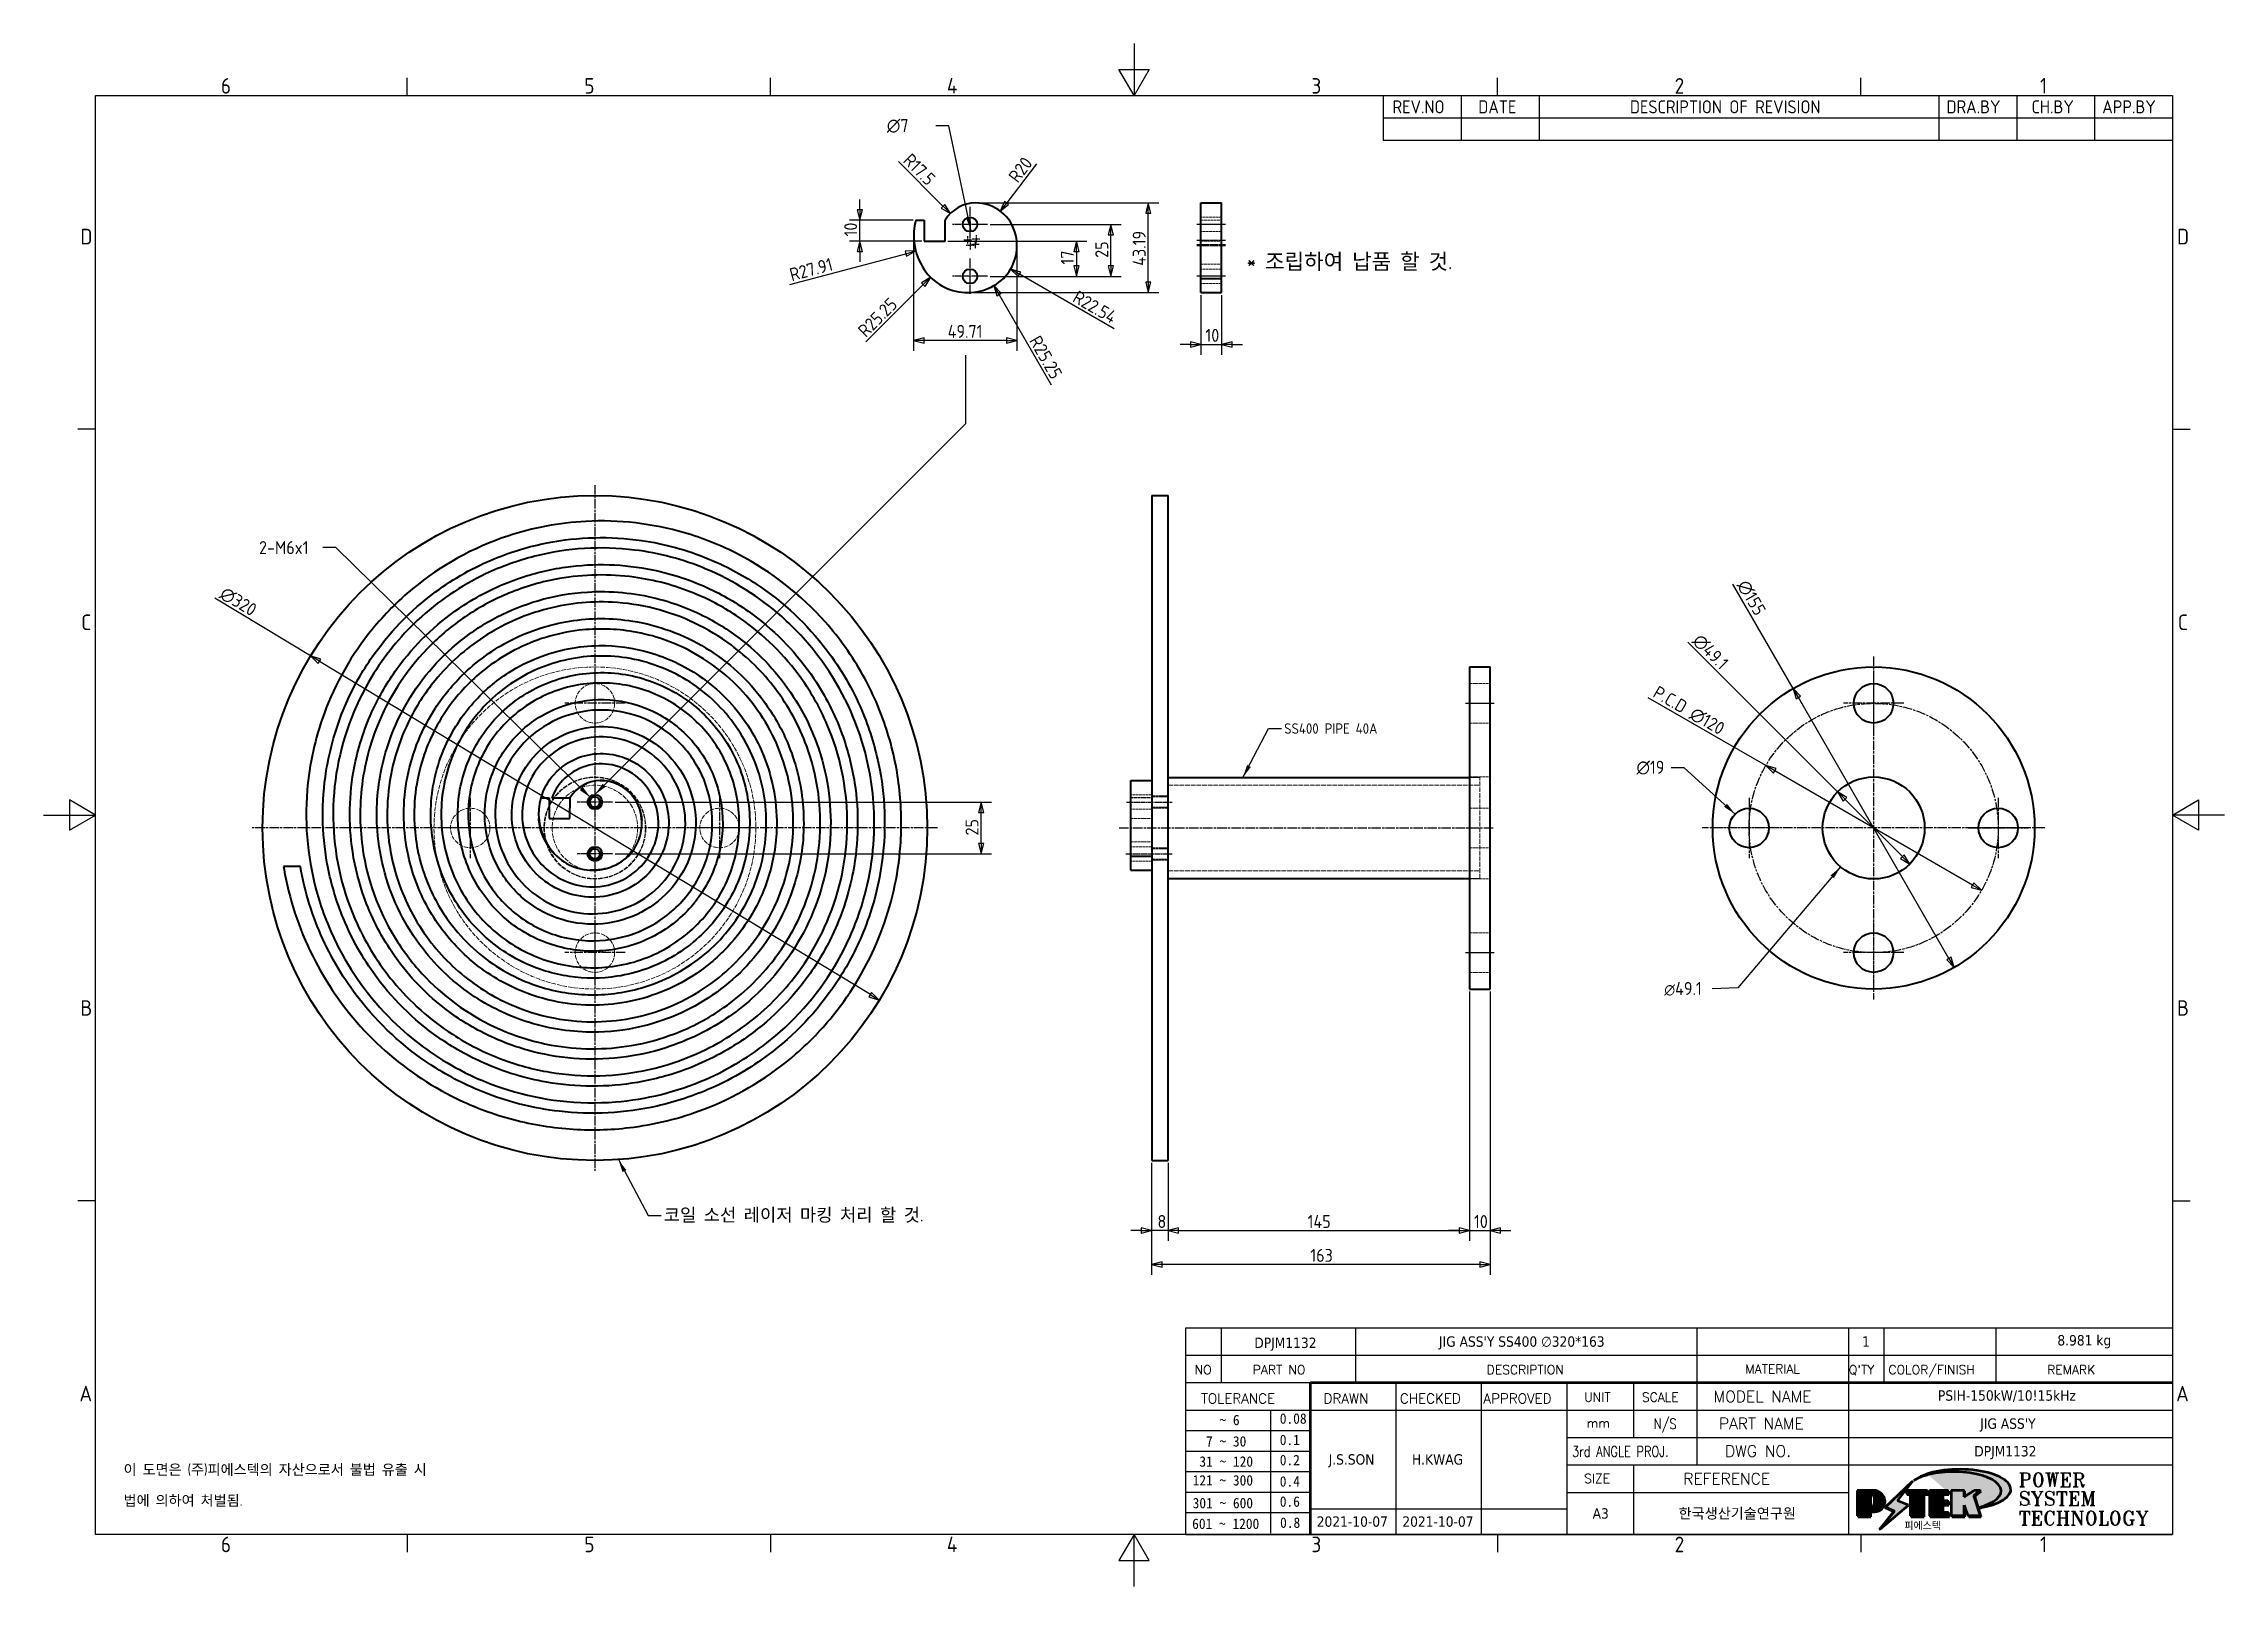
# Model space of a CAD drawing. Header units: millimetres. Extents: x 0 to 2375, y 0 to 3360.
# Drawn here: x 0 to 1050, y 0 to 743 of the extents above; entities that cross this region are included whole.
import ezdxf
from ezdxf.enums import TextEntityAlignment as Align

# ---------------------------------------------------------------- set-up
doc = ezdxf.new("R2010")
doc.units = ezdxf.units.MM
doc.linetypes.add('DPJM1132$0$CHAIN', pattern=[0.3543, 0.2362, -0.0295, 0.0591, -0.0295])
doc.linetypes.add('DPJM1132$0$DASHED', pattern=[0.2067, 0.1654, -0.0413])
for name, color, linetype, lineweight in [('DPJM1132$0$가려진 것(ISO)', 2, 'DPJM1132$0$DASHED', 18), ('DPJM1132$0$가시적인 것(ISO)', 3, 'Continuous', 40), ('DPJM1132$0$가시적인 좁은 것(ISO)', 3, 'Continuous', 35), ('DPJM1132$0$경계(ISO)', 7, 'Continuous', 25), ('DPJM1132$0$기호(ISO)', 5, 'Continuous', 25), ('DPJM1132$0$제목(ISO)', 5, 'Continuous', 50), ('DPJM1132$0$중심 표식(ISO)', 1, 'Continuous', 25), ('DPJM1132$0$중심선(ISO)', 1, 'Continuous', 25), ('DPJM1132$0$치수(ISO)', 2, 'Continuous', 25), ('DPJM1132$0$해치(ISO)', 7, 'Continuous', 18)]:
    doc.layers.add(name, color=color, linetype=linetype, lineweight=lineweight)
doc.styles.add('DPJM1132$0$HAN_291', font='')
doc.styles.add('DPJM1132$0$HAN_370', font='', dxfattribs={"width": 2})
doc.styles.add('DPJM1132$0$ISO ProportionalPSTEK', font='isocp.shx')
doc.styles.add('DPJM1132$0$RC_284', font='ROMANC.shx')
doc.styles.add('DPJM1132$0$RC_287', font='ROMANC.shx')
doc.styles.add('DPJM1132$0$RC_292', font='ROMANC.shx')
doc.styles.add('DPJM1132$0$ROMANT_294', font='romant.shx')
doc.styles.add('DPJM1132$0$문자 텍스트_PSTEK_POSCO', font='isocp.shx')
doc.styles.add('DPJM1132$0$치수 텍스트_PSTEK_POSCO', font='isocp.shx')
doc.styles.add('DPJM1132$0$텍스트 스타일198', font='tahoma.ttf')
doc.styles.add('DPJM1132$0$텍스트 스타일333', font='ROMANC.shx', dxfattribs={"width": 0.8})
doc.styles.get('DPJM1132$0$HAN_291').set_extended_font_data('GulimChe')
doc.styles.get('DPJM1132$0$HAN_370').set_extended_font_data('GulimChe')
doc.dimstyles.new('DPJM1132$0$치수_PSTEK_POSCO', dxfattribs={"dimscale": 2.5, "dimtxt": 2.5, "dimasz": 2, "dimexe": 2, "dimexo": 0.5, "dimgap": 0.5, "dimtad": 1, "dimrnd": 1e-08, "dimdsep": 46, "dimtxsty": 'DPJM1132$0$치수 텍스트_PSTEK_POSCO', "dimblk": 'DPJM1132$0$Filled-2', "dimcen": 0.09, "dimdle": 10, "dimclrd": 7, "dimclre": 7, "dimclrt": 2, "dimadec": 1, "dimazin": 2, "dimtfac": 1, "dimtmove": 0, "dimatfit": 3, "dimfxl": 0, "dimtolj": 1, "dimlwd": -1, "dimlwe": -1, "dimarcsym": 0})
doc.dimstyles.new('DPJM1132$0$치수_PSTEK_POSCO$7', dxfattribs={"dimscale": 2.5, "dimtxt": 2.5, "dimasz": 2.5, "dimexe": 2, "dimexo": 0.5, "dimgap": 0.5, "dimtad": 1, "dimrnd": 1e-08, "dimdsep": 46, "dimtxsty": 'DPJM1132$0$치수 텍스트_PSTEK_POSCO', "dimblk": 'DPJM1132$0$Filled-2', "dimcen": 0.09, "dimdle": 10, "dimclrd": 7, "dimclre": 7, "dimclrt": 2, "dimadec": 1, "dimazin": 2, "dimtfac": 1, "dimtmove": 0, "dimatfit": 3, "dimfxl": 0, "dimtolj": 1, "dimlwd": -1, "dimlwe": -1, "dimarcsym": 0})

# ---------------------------------------------------------------- blocks, each defined once
blk = doc.blocks.new('DPJM1132$0$경계 Default Border')
at = {"layer": 'DPJM1132$0$경계(ISO)'}
for p, q in [((70, 287), (70, 290.4)), ((140, 287), (140, 290.4)), ((280, 287), (280, 290.4)), ((350, 287), (350, 290.4)), ((10, 222.75), (6.6, 222.75)), ((410, 222.75), (413.4, 222.75)), ((10, 74.25), (6.6, 74.25)), ((410, 74.25), (413.4, 74.25)), ((70, 10), (70, 6.6)), ((140, 10), (140, 6.6)), ((280, 10), (280, 6.6)), ((350, 10), (350, 6.6))]:
    blk.add_line(p, q, dxfattribs=at)
at = {"layer": 'DPJM1132$0$경계(ISO)', "flags": 128}
for points in [[(210, 297), (210, 287), (207.11, 292), (212.89, 292), (210, 287)], [(10, 10), (10, 287), (410, 287), (410, 10), (10, 10)], [(0, 148.5), (10, 148.5), (5, 151.39), (5, 145.61), (10, 148.5)], [(420, 148.5), (410, 148.5), (415, 151.39), (415, 145.61), (410, 148.5)], [(210, 0), (210, 10), (207.11, 5), (212.89, 5), (210, 10)]]:
    blk.add_lwpolyline(points, dxfattribs=at)
at = {"layer": 'DPJM1132$0$경계(ISO)', "color": 2, "char_height": 3, "attachment_point": 7, "style": 'DPJM1132$0$문자 텍스트_PSTEK_POSCO'}
for s, insert in [('6', (34.14, 287.37)), ('5', (104.14, 287.37)), ('4', (173.97, 287.4)), ('3', (244.17, 287.37)), ('2', (314.13, 287.37)), ('1', (384.49, 287.4)), ('D', (7.08, 258.35)), ('D', (410.88, 258.35)), ('C', (7.24, 184.1)), ('C', (411.04, 184.1)), ('B', (7.08, 109.85)), ('B', (410.88, 109.85)), ('A', (6.91, 35.62)), ('A', (410.71, 35.62)), ('6', (34.14, 6.57)), ('5', (104.14, 6.57)), ('4', (173.97, 6.6)), ('3', (244.17, 6.57)), ('2', (314.13, 6.57)), ('1', (384.49, 6.6))]:
    blk.add_mtext(s, dxfattribs=dict(at, insert=insert))
blk = doc.blocks.new('DPJM1132$0$제목 블록 PSTEK')
for color, points in [(252, [(317.22, 17.06), (322.03, 21.63), (322.28, 21.94), (317.05, 16.98), (318.75, 16.19), (316, 12.72), (316.34, 13), (318.92, 16.27)]), (5, [(321.62, 17.42), (319.53, 18.25), (322.45, 22.02), (317.22, 17.06), (318.92, 16.27), (316.17, 12.8)]), (1, [(324.48, 19.61), (325.24, 19.61), (325.24, 20.26), (321.23, 20.26), (321.23, 19.61), (321.98, 19.61), (321.98, 15.34), (324.48, 15.34)]), (252, [(321.98, 19.61), (321.4, 19.61), (321.4, 19.46), (321.98, 19.46)]), (252, [(324.66, 19.46), (325.42, 19.46), (325.42, 20.11), (325.24, 20.11), (325.24, 19.61), (324.48, 19.61), (324.48, 15.34), (322.16, 15.34), (322.16, 15.19), (324.66, 15.19)]), (1, [(329.23, 20.26), (325.66, 20.26), (325.66, 15.34), (329.36, 15.34), (329.36, 15.99), (328.11, 15.99), (328.11, 17.56), (329.23, 17.56), (329.23, 18.26), (328.11, 18.26), (328.11, 19.61), (329.23, 19.61)]), (252, [(328.29, 19.46), (329.41, 19.46), (329.41, 20.11), (329.23, 20.11), (329.23, 19.61), (328.11, 19.61), (328.11, 18.26), (328.29, 18.26)]), (252, [(328.29, 17.42), (329.41, 17.42), (329.41, 18.11), (329.23, 18.11), (329.23, 17.56), (328.11, 17.56), (328.11, 15.99), (328.29, 15.99)]), (1, [(332.33, 20.26), (329.86, 20.26), (329.86, 15.34), (332.33, 15.34), (332.33, 17.43), (333.07, 15.34), (335.49, 15.34), (334.25, 19.31), (335.44, 20.26), (334.31, 20.26), (332.33, 19)]), (252, [(332.51, 16.93), (332.33, 17.43), (332.33, 15.34), (330.04, 15.34), (330.04, 15.19), (332.51, 15.19)]), (252, [(332.51, 20.11), (332.33, 20.11), (332.33, 19), (332.51, 19.11)]), (252, [(335.62, 20.11), (335.25, 20.11), (334.25, 19.31), (335.49, 15.34), (333.2, 15.34), (333.25, 15.19), (335.66, 15.19), (334.43, 19.16)]), (252, [(329.54, 15.85), (329.36, 15.85), (329.36, 15.34), (325.83, 15.34), (325.83, 15.19), (329.54, 15.19)])]:
    blk.add_hatch(color=color).paths.add_polyline_path(points)
h = blk.add_hatch(color=1)
edge = h.paths.add_edge_path(flags=0)
edge.add_line((314.22, 19.61), (314.22, 17))
edge.add_line((314.22, 17), (314.35, 17))
edge.add_arc((314.35, 17.65), 0.651, 270, 360)
edge.add_line((315, 17.65), (315, 18.96))
edge.add_arc((314.35, 18.96), 0.651, 0, 90)
edge.add_line((314.35, 19.61), (314.22, 19.61))
edge = h.paths.add_edge_path()
edge.add_arc((314.98, 18.29), 1.97, 270, 450)
edge.add_line((314.98, 20.26), (311.77, 20.26))
edge.add_line((311.77, 20.26), (311.77, 15.34))
edge.add_line((311.77, 15.34), (314.22, 15.34))
edge.add_line((314.22, 15.34), (314.22, 16.32))
edge.add_line((314.22, 16.32), (314.98, 16.32))
h = blk.add_hatch(color=252)
edge = h.paths.add_edge_path()
edge.add_arc((314.98, 18.29), 1.97, 270, 406.8279)
edge.add_arc((315.16, 18.14), 1.97, -90, 53.561, ccw=False)
edge.add_line((315.16, 16.17), (314.4, 16.17))
edge.add_line((314.4, 16.17), (314.4, 15.19))
edge.add_line((314.4, 15.19), (311.94, 15.19))
edge.add_line((311.94, 15.19), (311.94, 15.34))
edge.add_line((311.94, 15.34), (314.22, 15.34))
edge.add_line((314.22, 15.34), (314.22, 16.32))
edge.add_line((314.22, 16.32), (314.98, 16.32))
h = blk.add_hatch(color=252)
edge = h.paths.add_edge_path()
edge.add_line((314.4, 19.46), (314.53, 19.46))
edge.add_arc((314.53, 18.81), 0.651, 60.4189, 90, ccw=False)
edge.add_arc((314.35, 18.96), 0.651, 39.9699, 90)
edge.add_line((314.35, 19.61), (314.22, 19.61))
edge.add_line((314.22, 19.61), (314.22, 17))
edge.add_line((314.22, 17), (314.35, 17))
edge.add_arc((314.35, 17.65), 0.651, 270, 274.6931)
edge.add_line((314.4, 17), (314.4, 19.46))
at = {"layer": 'DPJM1132$0$해치(ISO)'}
h = blk.add_hatch(color=140, dxfattribs=at)
edge = h.paths.add_edge_path()
edge.add_ellipse((330.37, 20.16), major_axis=(9.1, 0), ratio=0.40699, start_angle=301.3098, end_angle=507.7437)
edge.add_ellipse((331.53, 20.46), major_axis=(-9.82, 0), ratio=0.39426, start_angle=111.5121, end_angle=334.4703, ccw=False)
edge.add_line((335.14, 16.86), (335.1, 16.99))
at = {"color": 180}
for p, q in [((182.48, 11.79), (182.48, 51.57)), ((182.48, 51.57), (372.48, 51.57)), ((189.27, 51.57), (189.27, 41.01)), ((215.22, 41.01), (215.22, 51.57)), ((280.88, 51.57), (280.88, 41.01)), ((310.09, 51.57), (310.09, 41.01)), ((316.9, 51.57), (316.9, 41.01)), ((338.46, 51.57), (338.46, 41.01)), ((372.48, 51.57), (372.48, 11.79)), ((182.48, 46.29), (372.48, 46.29)), ((182.48, 41.01), (206.45, 41.01)), ((222.94, 11.79), (222.94, 41.01)), ((239.43, 11.79), (239.43, 41.01)), ((255.92, 11.79), (255.92, 41.01)), ((268.69, 41.01), (268.69, 30.45)), ((280.88, 41.01), (280.88, 25.17)), ((310.09, 41.01), (310.09, 11.79)), ((182.48, 35.73), (206.45, 35.73)), ((198.86, 12.03), (198.86, 35.73)), ((206.45, 35.73), (372.48, 35.73)), ((182.48, 31.78), (206.45, 31.78)), ((255.92, 30.45), (372.48, 30.45)), ((182.48, 27.83), (206.45, 27.83)), ((182.48, 23.88), (206.45, 23.88)), ((255.92, 25.17), (372.48, 25.17)), ((268.69, 25.17), (268.69, 11.79)), ((182.48, 19.93), (206.45, 19.93)), ((255.92, 19.89), (310.09, 19.89)), ((182.48, 15.98), (206.45, 15.98)), ((206.45, 16.74), (255.92, 16.74)), ((182.48, 11.79), (372.48, 11.79))]:
    blk.add_line(p, q, dxfattribs=at)
at = {"color": 7, "lineweight": 50}
for p, q in [((206.45, 11.79), (206.45, 41.01)), ((206.45, 41.01), (372.48, 41.01))]:
    blk.add_line(p, q, dxfattribs=at)
at = {"color": 7}
for p, q in [((322.28, 21.94), (317.05, 16.98)), ((322.45, 22.02), (317.22, 17.06)), ((317.22, 17.06), (322.03, 21.63)), ((319.53, 18.25), (322.45, 22.02)), ((322.03, 21.63), (322.28, 21.94)), ((314.98, 20.26), (311.77, 20.26)), ((311.77, 20.26), (311.77, 15.34)), ((314.98, 20.26), (311.77, 20.26)), ((311.77, 20.26), (311.77, 15.34)), ((314.22, 17), (314.22, 19.61)), ((314.22, 19.61), (314.35, 19.61)), ((314.35, 19.61), (314.22, 19.61)), ((314.22, 19.61), (314.22, 17)), ((314.22, 17), (314.22, 19.61)), ((314.22, 19.61), (314.35, 19.61)), ((314.35, 17), (314.22, 17)), ((314.22, 17), (314.35, 17)), ((314.35, 17), (314.22, 17)), ((314.4, 19.46), (314.53, 19.46)), ((314.4, 17), (314.4, 19.46)), ((315, 18.96), (315, 17.65)), ((315, 18.96), (315, 17.65)), ((316.17, 12.8), (321.62, 17.42)), ((317.05, 16.98), (318.75, 16.19)), ((318.92, 16.27), (317.22, 17.06)), ((317.22, 17.06), (318.92, 16.27)), ((321.62, 17.42), (319.53, 18.25)), ((325.24, 20.26), (321.23, 20.26)), ((321.23, 20.26), (321.23, 19.61)), ((325.24, 20.26), (321.23, 20.26)), ((321.23, 20.26), (321.23, 19.61)), ((321.23, 19.61), (321.98, 19.61)), ((321.23, 19.61), (321.98, 19.61)), ((321.4, 19.61), (321.4, 19.46)), ((321.98, 19.61), (321.4, 19.61)), ((321.4, 19.46), (321.98, 19.46)), ((321.98, 19.61), (321.98, 15.34)), ((321.98, 19.46), (321.98, 19.61)), ((321.98, 19.61), (321.98, 15.34)), ((324.48, 19.61), (325.24, 19.61)), ((324.48, 15.34), (324.48, 19.61)), ((325.24, 19.61), (324.48, 19.61)), ((324.48, 19.61), (324.48, 15.34)), ((324.48, 19.61), (325.24, 19.61)), ((324.48, 15.34), (324.48, 19.61)), ((324.66, 19.46), (325.42, 19.46)), ((324.66, 15.19), (324.66, 19.46)), ((325.24, 19.61), (325.24, 20.26)), ((325.24, 19.61), (325.24, 20.26)), ((325.42, 20.11), (325.24, 20.11)), ((325.24, 20.11), (325.24, 19.61)), ((325.42, 19.46), (325.42, 20.11)), ((329.23, 20.26), (325.66, 20.26)), ((325.66, 20.26), (325.66, 15.34)), ((325.66, 20.26), (325.66, 15.34)), ((329.23, 20.26), (325.66, 20.26)), ((328.11, 18.26), (328.11, 19.61)), ((328.11, 19.61), (329.23, 19.61)), ((329.23, 19.61), (328.11, 19.61)), ((328.11, 19.61), (328.11, 18.26)), ((328.11, 18.26), (328.11, 19.61)), ((328.11, 19.61), (329.23, 19.61)), ((329.23, 18.26), (328.11, 18.26)), ((328.11, 18.26), (328.29, 18.26)), ((329.23, 18.26), (328.11, 18.26)), ((328.11, 17.56), (329.23, 17.56)), ((328.11, 15.99), (328.11, 17.56)), ((329.23, 17.56), (328.11, 17.56)), ((328.11, 17.56), (328.11, 15.99)), ((328.11, 17.56), (329.23, 17.56)), ((328.11, 15.99), (328.11, 17.56)), ((328.29, 18.26), (328.29, 19.46)), ((328.29, 19.46), (329.41, 19.46)), ((328.29, 15.99), (328.29, 17.42)), ((328.29, 17.42), (329.41, 17.42)), ((329.23, 19.61), (329.23, 20.26)), ((329.23, 19.61), (329.23, 20.26)), ((329.41, 20.11), (329.23, 20.11)), ((329.23, 20.11), (329.23, 19.61)), ((329.23, 17.56), (329.23, 18.26)), ((329.23, 17.56), (329.23, 18.26)), ((329.41, 18.11), (329.23, 18.11)), ((329.23, 18.11), (329.23, 17.56)), ((329.41, 19.46), (329.41, 20.11)), ((329.41, 17.42), (329.41, 18.11)), ((332.33, 20.26), (329.86, 20.26)), ((329.86, 20.26), (329.86, 15.34)), ((329.86, 20.26), (329.86, 15.34)), ((332.33, 20.26), (329.86, 20.26)), ((334.31, 20.26), (332.33, 19)), ((332.33, 19), (332.33, 20.26)), ((334.31, 20.26), (332.33, 19)), ((332.33, 19), (332.33, 20.26)), ((332.51, 20.11), (332.33, 20.11)), ((332.33, 20.11), (332.33, 19)), ((332.33, 19), (332.51, 19.11)), ((332.33, 17.43), (333.07, 15.34)), ((332.33, 15.34), (332.33, 17.43)), ((332.51, 16.93), (332.33, 17.43)), ((332.33, 17.43), (332.33, 15.34)), ((332.33, 17.43), (333.07, 15.34)), ((332.33, 15.34), (332.33, 17.43)), ((332.51, 19.11), (332.51, 20.11)), ((332.51, 15.19), (332.51, 16.93)), ((334.25, 19.31), (335.44, 20.26)), ((334.25, 19.31), (335.44, 20.26)), ((335.25, 20.11), (334.25, 19.31)), ((335.49, 15.34), (334.25, 19.31)), ((334.25, 19.31), (335.49, 15.34)), ((335.49, 15.34), (334.25, 19.31)), ((335.44, 20.26), (334.31, 20.26)), ((335.44, 20.26), (334.31, 20.26)), ((334.43, 19.16), (335.62, 20.11)), ((335.66, 15.19), (334.43, 19.16)), ((335.62, 20.11), (335.25, 20.11)), ((345.04, 17.5), (344.99, 17.69)), ((311.77, 15.34), (314.22, 15.34)), ((311.77, 15.34), (314.22, 15.34)), ((314.22, 15.34), (311.94, 15.34)), ((311.94, 15.34), (311.94, 15.19)), ((311.94, 15.19), (314.4, 15.19)), ((314.22, 16.32), (314.98, 16.32)), ((314.22, 15.34), (314.22, 16.32)), ((314.98, 16.32), (314.22, 16.32)), ((314.22, 16.32), (314.22, 15.34)), ((314.22, 16.32), (314.98, 16.32)), ((314.22, 15.34), (314.22, 16.32)), ((314.4, 16.17), (315.16, 16.17)), ((314.4, 15.19), (314.4, 16.17)), ((318.75, 16.19), (316, 12.72)), ((316, 12.72), (316.34, 13)), ((318.92, 16.27), (316.17, 12.8)), ((316.34, 13), (318.92, 16.27)), ((321.98, 15.34), (324.48, 15.34)), ((321.98, 15.34), (324.48, 15.34)), ((324.48, 15.34), (322.16, 15.34)), ((322.16, 15.34), (322.16, 15.19)), ((322.16, 15.19), (324.66, 15.19)), ((325.66, 15.34), (329.36, 15.34)), ((325.66, 15.34), (329.36, 15.34)), ((329.36, 15.34), (325.83, 15.34)), ((325.83, 15.34), (325.83, 15.19)), ((325.83, 15.19), (329.54, 15.19)), ((329.36, 15.99), (328.11, 15.99)), ((328.11, 15.99), (328.29, 15.99)), ((329.36, 15.99), (328.11, 15.99)), ((329.36, 15.34), (329.36, 15.99)), ((329.36, 15.34), (329.36, 15.99)), ((329.54, 15.85), (329.36, 15.85)), ((329.36, 15.85), (329.36, 15.34)), ((329.54, 15.19), (329.54, 15.85)), ((329.86, 15.34), (332.33, 15.34)), ((329.86, 15.34), (332.33, 15.34)), ((332.33, 15.34), (330.04, 15.34)), ((330.04, 15.34), (330.04, 15.19)), ((330.04, 15.19), (332.51, 15.19)), ((333.07, 15.34), (335.49, 15.34)), ((333.07, 15.34), (335.49, 15.34)), ((335.49, 15.34), (333.2, 15.34)), ((333.2, 15.34), (333.25, 15.19)), ((333.25, 15.19), (335.66, 15.19))]:
    blk.add_line(p, q, dxfattribs=at)
at = {"color": 5}
for p, q in [((322.45, 22.02), (317.22, 17.06)), ((319.53, 18.25), (322.45, 22.02)), ((316.17, 12.8), (321.62, 17.42)), ((317.22, 17.06), (318.92, 16.27)), ((321.62, 17.42), (319.53, 18.25)), ((318.92, 16.27), (316.17, 12.8))]:
    blk.add_line(p, q, dxfattribs=at)
at = {"color": 1}
for p, q in [((314.98, 20.26), (311.77, 20.26)), ((311.77, 20.26), (311.77, 15.34)), ((314.22, 17), (314.22, 19.61)), ((314.22, 19.61), (314.35, 19.61)), ((314.35, 17), (314.22, 17)), ((315, 18.96), (315, 17.65)), ((325.24, 20.26), (321.23, 20.26)), ((321.23, 20.26), (321.23, 19.61)), ((321.23, 19.61), (321.98, 19.61)), ((321.98, 19.61), (321.98, 15.34)), ((324.48, 19.61), (325.24, 19.61)), ((324.48, 15.34), (324.48, 19.61)), ((325.24, 19.61), (325.24, 20.26)), ((329.23, 20.26), (325.66, 20.26)), ((325.66, 20.26), (325.66, 15.34)), ((328.11, 18.26), (328.11, 19.61)), ((328.11, 19.61), (329.23, 19.61)), ((329.23, 18.26), (328.11, 18.26)), ((328.11, 17.56), (329.23, 17.56)), ((328.11, 15.99), (328.11, 17.56)), ((329.23, 19.61), (329.23, 20.26)), ((329.23, 17.56), (329.23, 18.26)), ((332.33, 20.26), (329.86, 20.26)), ((329.86, 20.26), (329.86, 15.34)), ((334.31, 20.26), (332.33, 19)), ((332.33, 19), (332.33, 20.26)), ((332.33, 17.43), (333.07, 15.34)), ((332.33, 15.34), (332.33, 17.43)), ((334.25, 19.31), (335.44, 20.26)), ((335.49, 15.34), (334.25, 19.31)), ((335.44, 20.26), (334.31, 20.26)), ((311.77, 15.34), (314.22, 15.34)), ((314.22, 16.32), (314.98, 16.32)), ((314.22, 15.34), (314.22, 16.32)), ((321.98, 15.34), (324.48, 15.34)), ((325.66, 15.34), (329.36, 15.34)), ((329.36, 15.99), (328.11, 15.99)), ((329.36, 15.34), (329.36, 15.99)), ((329.86, 15.34), (332.33, 15.34)), ((333.07, 15.34), (335.49, 15.34))]:
    blk.add_line(p, q, dxfattribs=at)
at = {"color": 7}
for centre, radius, start, end in [((314.35, 18.96), 0.651, 0, 90), ((314.35, 18.96), 0.651, 39.9699, 90), ((314.35, 18.96), 0.651, 0, 90), ((314.35, 17.65), 0.651, 270, 0), ((314.35, 17.65), 0.651, 270, 0), ((314.35, 17.65), 0.651, 270, 274.6931), ((314.53, 18.81), 0.651, 60.4189, 90), ((314.98, 18.29), 1.97, 270, 90), ((314.98, 18.29), 1.97, 270, 90), ((314.98, 18.29), 1.97, 270, 46.8279), ((315.16, 18.14), 1.97, 270, 53.561)]:
    blk.add_arc(centre, radius, start, end, dxfattribs=at)
at = {"color": 1}
for centre, radius, start, end in [((314.35, 18.96), 0.651, 0, 90), ((314.35, 17.65), 0.651, 270, 0), ((314.98, 18.29), 1.97, 270, 90)]:
    blk.add_arc(centre, radius, start, end, dxfattribs=at)
at = {"layer": 'DPJM1132$0$제목(ISO)', "lineweight": 18}
blk.add_line((182.48, 35.73), (182.48, 11.79), dxfattribs=at)
at = {"layer": 'DPJM1132$0$제목(ISO)'}
for p, q in [((322.28, 21.94), (317.05, 16.98)), ((322.45, 22.02), (317.22, 17.06)), ((317.22, 17.06), (322.03, 21.63)), ((319.53, 18.25), (322.45, 22.02)), ((322.03, 21.63), (322.28, 21.94)), ((314.98, 20.26), (311.77, 20.26)), ((311.77, 20.26), (311.77, 15.34)), ((314.22, 17), (314.22, 19.61)), ((314.22, 19.61), (314.35, 19.61)), ((314.35, 19.61), (314.22, 19.61)), ((314.22, 19.61), (314.22, 17)), ((314.35, 17), (314.22, 17)), ((314.22, 17), (314.35, 17)), ((314.4, 19.46), (314.53, 19.46)), ((314.4, 17), (314.4, 19.46)), ((315, 18.96), (315, 17.65)), ((316.17, 12.8), (321.62, 17.42)), ((317.05, 16.98), (318.75, 16.19)), ((317.22, 17.06), (318.92, 16.27)), ((318.92, 16.27), (317.22, 17.06)), ((321.62, 17.42), (319.53, 18.25)), ((325.24, 20.26), (321.23, 20.26)), ((321.23, 20.26), (321.23, 19.61)), ((321.23, 19.61), (321.98, 19.61)), ((321.98, 19.61), (321.4, 19.61)), ((321.4, 19.61), (321.4, 19.46)), ((321.4, 19.46), (321.98, 19.46)), ((321.98, 19.61), (321.98, 15.34)), ((321.98, 19.46), (321.98, 19.61)), ((324.48, 19.61), (325.24, 19.61)), ((324.48, 15.34), (324.48, 19.61)), ((325.24, 19.61), (324.48, 19.61)), ((324.48, 19.61), (324.48, 15.34)), ((324.66, 19.46), (325.42, 19.46)), ((324.66, 15.19), (324.66, 19.46)), ((325.24, 19.61), (325.24, 20.26)), ((325.42, 20.11), (325.24, 20.11)), ((325.24, 20.11), (325.24, 19.61)), ((325.42, 19.46), (325.42, 20.11)), ((329.23, 20.26), (325.66, 20.26)), ((325.66, 20.26), (325.66, 15.34)), ((328.11, 18.26), (328.11, 19.61)), ((328.11, 19.61), (329.23, 19.61)), ((329.23, 19.61), (328.11, 19.61)), ((328.11, 19.61), (328.11, 18.26)), ((329.23, 18.26), (328.11, 18.26)), ((328.11, 18.26), (328.29, 18.26)), ((328.11, 15.99), (328.11, 17.56)), ((328.11, 17.56), (329.23, 17.56)), ((329.23, 17.56), (328.11, 17.56)), ((328.11, 17.56), (328.11, 15.99)), ((328.29, 19.46), (329.41, 19.46)), ((328.29, 18.26), (328.29, 19.46)), ((328.29, 17.42), (329.41, 17.42)), ((328.29, 15.99), (328.29, 17.42)), ((329.23, 19.61), (329.23, 20.26)), ((329.41, 20.11), (329.23, 20.11)), ((329.23, 20.11), (329.23, 19.61)), ((329.23, 17.56), (329.23, 18.26)), ((329.41, 18.11), (329.23, 18.11)), ((329.23, 18.11), (329.23, 17.56)), ((329.41, 19.46), (329.41, 20.11)), ((329.41, 17.42), (329.41, 18.11)), ((332.33, 20.26), (329.86, 20.26)), ((329.86, 20.26), (329.86, 15.34)), ((334.31, 20.26), (332.33, 19)), ((332.33, 19), (332.33, 20.26)), ((332.51, 20.11), (332.33, 20.11)), ((332.33, 20.11), (332.33, 19)), ((332.33, 19), (332.51, 19.11)), ((332.33, 15.34), (332.33, 17.43)), ((332.33, 17.43), (333.07, 15.34)), ((332.51, 16.93), (332.33, 17.43)), ((332.33, 17.43), (332.33, 15.34)), ((332.51, 19.11), (332.51, 20.11)), ((332.51, 15.19), (332.51, 16.93)), ((334.25, 19.31), (335.44, 20.26)), ((335.25, 20.11), (334.25, 19.31)), ((335.49, 15.34), (334.25, 19.31)), ((334.25, 19.31), (335.49, 15.34)), ((335.44, 20.26), (334.31, 20.26)), ((334.43, 19.16), (335.62, 20.11)), ((335.66, 15.19), (334.43, 19.16)), ((335.62, 20.11), (335.25, 20.11)), ((311.77, 15.34), (314.22, 15.34)), ((314.22, 15.34), (311.94, 15.34)), ((311.94, 15.34), (311.94, 15.19)), ((311.94, 15.19), (314.4, 15.19)), ((314.22, 15.34), (314.22, 16.32)), ((314.22, 16.32), (314.98, 16.32)), ((314.98, 16.32), (314.22, 16.32)), ((314.22, 16.32), (314.22, 15.34)), ((314.4, 15.19), (314.4, 16.17)), ((314.4, 16.17), (315.16, 16.17)), ((318.75, 16.19), (316, 12.72)), ((316, 12.72), (316.34, 13)), ((318.92, 16.27), (316.17, 12.8)), ((316.34, 13), (318.92, 16.27)), ((321.98, 15.34), (324.48, 15.34)), ((324.48, 15.34), (322.16, 15.34)), ((322.16, 15.34), (322.16, 15.19)), ((322.16, 15.19), (324.66, 15.19)), ((325.66, 15.34), (329.36, 15.34)), ((329.36, 15.34), (325.83, 15.34)), ((325.83, 15.34), (325.83, 15.19)), ((325.83, 15.19), (329.54, 15.19)), ((329.36, 15.99), (328.11, 15.99)), ((328.11, 15.99), (328.29, 15.99)), ((329.36, 15.34), (329.36, 15.99)), ((329.54, 15.85), (329.36, 15.85)), ((329.36, 15.85), (329.36, 15.34)), ((329.54, 15.19), (329.54, 15.85)), ((329.86, 15.34), (332.33, 15.34)), ((332.33, 15.34), (330.04, 15.34)), ((330.04, 15.34), (330.04, 15.19)), ((330.04, 15.19), (332.51, 15.19)), ((333.07, 15.34), (335.49, 15.34)), ((335.49, 15.34), (333.2, 15.34)), ((333.2, 15.34), (333.25, 15.19)), ((333.25, 15.19), (335.66, 15.19))]:
    blk.add_line(p, q, dxfattribs=at)
at = {"layer": 'DPJM1132$0$제목(ISO)', "color": 4}
blk.add_line((335.14, 16.86), (335.1, 16.99), dxfattribs=at)
at = {"layer": 'DPJM1132$0$제목(ISO)'}
for centre, radius, start, end in [((314.35, 18.96), 0.651, 0, 90), ((314.35, 18.96), 0.651, 39.9699, 90), ((314.35, 17.65), 0.651, 270, 0), ((314.35, 17.65), 0.651, 270, 274.6931), ((314.53, 18.81), 0.651, 60.4189, 90), ((314.98, 18.29), 1.97, 46.8279, 90), ((314.98, 18.29), 1.97, 270, 46.8279), ((314.98, 18.29), 1.97, 270, 46.8279), ((315.16, 18.14), 1.97, 270, 53.561)]:
    blk.add_arc(centre, radius, start, end, dxfattribs=at)
at = {"layer": 'DPJM1132$0$제목(ISO)', "color": 4}
for centre, major_axis, ratio, start_param, end_param in [((331.53, 20.46), (9.82, 0), 0.39426, 5.087845, 8.9792), ((330.37, 20.16), (9.1, 0), 0.40699, 5.258849, 8.861799)]:
    blk.add_ellipse(centre, major_axis=major_axis, ratio=ratio, start_param=start_param, end_param=end_param, dxfattribs=at)
at = {"color": 2}
for s, height, style, p in [('NO', 1.742, 'DPJM1132$0$RC_284', (184.14, 42.62)), ('PART NO', 1.742, 'DPJM1132$0$RC_284', (195.34, 42.62)), ('DESCRIPTION', 1.7424, 'DPJM1132$0$RC_284', (240.4, 42.62)), ("Q'TY", 1.742, 'DPJM1132$0$RC_284', (310.14, 42.62)), ('COLOR/FINISH', 1.7424, 'DPJM1132$0$RC_284', (317.77, 42.62)), ('REMARK', 1.742, 'DPJM1132$0$RC_284', (348.35, 42.62)), (' TOLERANCE', 1.9, 'DPJM1132$0$RC_287', (184.09, 37.01)), ('DRAWN', 1.9, 'DPJM1132$0$RC_287', (208.98, 37.01)), ('CHECKED', 1.9, 'DPJM1132$0$RC_287', (223.69, 37.01)), ('APPROVED', 1.9, 'DPJM1132$0$RC_287', (239.78, 37.01)), ('UNIT', 1.742, 'DPJM1132$0$RC_284', (259.17, 37.34)), ('SCALE', 1.742, 'DPJM1132$0$RC_284', (270.29, 37.34)), ('MODEL NAME', 2.178, 'DPJM1132$0$RC_292', (284.1, 37.25)), ('    ~ 6', 2, 'DPJM1132$0$HAN_291', (183.77, 32.82)), ('0.08', 2, 'DPJM1132$0$HAN_291', (200.55, 33.1)), ('PART NAME', 2.178, 'DPJM1132$0$RC_292', (285.14, 32.03)), ('  7 ~ 30', 2, 'DPJM1132$0$HAN_291', (183.77, 28.71)), ('0.1', 2, 'DPJM1132$0$HAN_291', (200.55, 28.99)), ('mm', 1.742, 'DPJM1132$0$RC_284', (259.65, 32.35)), (' 31 ~ 120', 2, 'DPJM1132$0$HAN_291', (183.77, 24.83)), ('0.2', 2, 'DPJM1132$0$HAN_291', (200.55, 25.11)), (' DWG NO.', 2.178, 'DPJM1132$0$RC_292', (284.81, 26.75)), ('121 ~ 300', 2, 'DPJM1132$0$HAN_291', (183.77, 21.21)), ('0.4', 2, 'DPJM1132$0$HAN_291', (200.55, 21)), ('SIZE', 1.742, 'DPJM1132$0$RC_284', (259.17, 21.69)), ('REFERENCE', 2.178, 'DPJM1132$0$RC_292', (278.27, 21.43)), ('301 ~ 600', 2, 'DPJM1132$0$HAN_291', (183.77, 16.83)), ('0.6', 2, 'DPJM1132$0$HAN_291', (200.55, 17.12)), ('601 ~ 1200', 2, 'DPJM1132$0$HAN_291', (183.68, 12.85)), ('0.8', 2, 'DPJM1132$0$HAN_291', (200.61, 13.06))]:
    blk.add_text(s, height=height, dxfattribs=dict(at, style=style)).set_placement(p)
at = {"color": 2, "style": 'DPJM1132$0$RC_284'}
blk.add_text('MATERIAL', height=1.742, dxfattribs=at).set_placement((295.48, 43.65), align=Align.MIDDLE_CENTER)
at = {"color": 7, "style": 'DPJM1132$0$텍스트 스타일333', "width": 0.8}
blk.add_text('N/S', height=2, dxfattribs=at).set_placement((274.78, 33.09), align=Align.MIDDLE_CENTER)
at = {"color": 2, "style": 'DPJM1132$0$텍스트 스타일333', "width": 0.8}
blk.add_text('3rd ANGLE PROJ.', height=2, dxfattribs=at).set_placement((256.84, 26.76))
at = {"color": 7, "style": 'DPJM1132$0$ROMANT_294'}
for s, p in [('POWER', (342.83, 20.97)), ('SYSTEM', (342.83, 17.33)), ('TECHNOLOGY', (342.83, 13.57))]:
    blk.add_text(s, height=2.7, dxfattribs=at).set_placement(p)
at = {"color": 7, "insert": (320.85, 14.21), "char_height": 1.4, "attachment_point": 1, "line_spacing_factor": 0.332, "style": 'DPJM1132$0$HAN_370'}
blk.add_mtext('\\fHY견고딕|b0|i0;\\H1.4000;피에스텍', dxfattribs=at)
at = {"layer": 'DPJM1132$0$제목(ISO)', "color": 7, "style": 'DPJM1132$0$텍스트 스타일198'}
for tag, p in [('질량\\P3;_001', (350.31, 48.16)), ('부품_번호_001', (195.65, 47.68)), ('설명_001', (231.21, 47.92)), ("3._Q'TY_001", (312.71, 47.92)), ('1._MODEL_NAME_001', (327.3, 37.54)), ('제목_001', (335.45, 32.12)), ('설계자_001', (209.96, 25.23)), ('점검자_001', (226.01, 25.23)), ('부품_번호_001', (334.31, 26.81)), ('시트_크기_001', (260.81, 14.84)), ('프로젝트_001', (277.19, 14.84)), ('작성_날짜_001', (207.67, 13.27)), ('점검_날짜_001', (224.15, 13.27))]:
    blk.add_attdef(tag, p, '', height=2, dxfattribs=at)
for tag, p in [('재질', (295.48, 48.93)), ('4._COLOR', (327.68, 48.93)), ('엔지니어링_승인자', (247.67, 26.23)), ('엔지니어링_승인_날짜', (247.67, 14.27))]:
    blk.add_attdef(tag, text='', height=2, dxfattribs=at).set_placement(p, align=Align.MIDDLE_CENTER)
blk = doc.blocks.new('DPJM1132$0$리비전 내역')
at = {"layer": 'DPJM1132$0$기호(ISO)'}
for p, q in [((258, 287), (410, 287)), ((258, 287), (258, 282.72)), ((273, 287), (273, 282.72)), ((288, 287), (288, 282.72)), ((365, 287), (365, 282.72)), ((380, 287), (380, 282.72)), ((395, 287), (395, 282.72)), ((410, 287), (410, 282.72)), ((258, 282.72), (410, 282.72)), ((258, 282.72), (258, 278.44)), ((273, 282.72), (273, 278.44)), ((288, 282.72), (288, 278.44)), ((365, 282.72), (365, 278.44)), ((380, 282.72), (380, 278.44)), ((395, 282.72), (395, 278.44)), ((410, 282.72), (410, 278.44)), ((258, 278.44), (410, 278.44))]:
    blk.add_line(p, q, dxfattribs=at)
at = {"layer": 'DPJM1132$0$기호(ISO)', "color": 2, "char_height": 2.5, "attachment_point": 7, "style": 'DPJM1132$0$ISO ProportionalPSTEK'}
for s, insert in [('REV.NO', (259.79, 283.58)), ('DATE', (276.31, 283.58)), ('DESCRIPTION OF REVISION', (305.51, 283.58)), ('DRA.BY', (366.48, 283.58)), ('CH.BY', (382.86, 283.58)), ('APP.BY', (396.48, 283.58))]:
    blk.add_mtext(s, dxfattribs=dict(at, insert=insert))
blk = doc.blocks.new('DPJM1132$0$Filled-2')
at = {"color": 0}
for p, q in [((0, 0), (-1, 0.25)), ((-1, 0.25), (-1, -0.25)), ((-1, 0), (0, 0)), ((-1, -0.25), (0, 0))]:
    blk.add_line(p, q, dxfattribs=at)
at = {"color": 0, "flags": 128}
blk.add_lwpolyline([(-1, -0.25), (0, 0), (-1, 0.25), (-1, -0.25)], dxfattribs=at)
at = {"color": 0}
blk.add_solid([(-1, -0.25), (0, 0), (-1, 0.25), (-1, -0.25)], dxfattribs=at)
blk = doc.blocks.new('*D210')
at = {"layer": 'Defpoints', "color": 0}
for p in [(533.5, 205), (541.5, 205), (533.5, 171.3)]:
    blk.add_point(p, dxfattribs=at)
at = {"layer": 'DPJM1132$0$치수(ISO)', "color": 7}
for p, q in [((533.5, 203.8), (533.5, 166.3)), ((541.5, 203.8), (541.5, 166.3)), ((528.5, 171.3), (523.5, 171.3)), ((541.5, 171.3), (533.5, 171.3)), ((546.5, 171.3), (551.5, 171.3))]:
    blk.add_line(p, q, dxfattribs=at)
at = {"layer": 'DPJM1132$0$치수(ISO)', "color": 7, "xscale": 5, "yscale": 5, "zscale": 5}
blk.add_blockref('DPJM1132$0$Filled-2', (533.5, 171.3), dxfattribs=at)
at = {"layer": 'DPJM1132$0$치수(ISO)', "color": 7, "xscale": 5, "yscale": 5, "zscale": 5, "rotation": 180}
blk.add_blockref('DPJM1132$0$Filled-2', (541.5, 171.3), dxfattribs=at)
at = {"layer": 'DPJM1132$0$치수(ISO)', "color": 2, "insert": (536.3, 175.6), "char_height": 6.25, "attachment_point": 4, "style": 'DPJM1132$0$치수 텍스트_PSTEK_POSCO'}
blk.add_mtext('\\A1;8', dxfattribs=at)
blk = doc.blocks.new('*D211')
at = {"layer": 'Defpoints', "color": 0}
for p in [(686.5, 287.5), (541.5, 205), (686.5, 171.3)]:
    blk.add_point(p, dxfattribs=at)
at = {"layer": 'DPJM1132$0$치수(ISO)', "color": 7}
for p, q in [((686.5, 286.3), (686.5, 166.3)), ((541.5, 203.8), (541.5, 166.3)), ((546.5, 171.3), (681.5, 171.3))]:
    blk.add_line(p, q, dxfattribs=at)
at = {"layer": 'DPJM1132$0$치수(ISO)', "color": 7, "xscale": 5, "yscale": 5, "zscale": 5, "rotation": 180}
blk.add_blockref('DPJM1132$0$Filled-2', (541.5, 171.3), dxfattribs=at)
at = {"layer": 'DPJM1132$0$치수(ISO)', "color": 7, "xscale": 5, "yscale": 5, "zscale": 5}
blk.add_blockref('DPJM1132$0$Filled-2', (686.5, 171.3), dxfattribs=at)
at = {"layer": 'DPJM1132$0$치수(ISO)', "color": 2, "insert": (608.6, 175.6), "char_height": 6.25, "attachment_point": 4, "style": 'DPJM1132$0$치수 텍스트_PSTEK_POSCO'}
blk.add_mtext('\\A1;145', dxfattribs=at)
blk = doc.blocks.new('*D212')
at = {"layer": 'Defpoints', "color": 0}
for p in [(686.5, 287.5), (696.5, 287.5), (696.5, 171.3)]:
    blk.add_point(p, dxfattribs=at)
at = {"layer": 'DPJM1132$0$치수(ISO)', "color": 7}
for p, q in [((686.5, 286.3), (686.5, 166.3)), ((696.5, 286.3), (696.5, 166.3)), ((681.5, 171.3), (676.5, 171.3)), ((686.5, 171.3), (696.5, 171.3)), ((701.5, 171.3), (706.5, 171.3))]:
    blk.add_line(p, q, dxfattribs=at)
at = {"layer": 'DPJM1132$0$치수(ISO)', "color": 7, "xscale": 5, "yscale": 5, "zscale": 5}
blk.add_blockref('DPJM1132$0$Filled-2', (686.5, 171.3), dxfattribs=at)
at = {"layer": 'DPJM1132$0$치수(ISO)', "color": 7, "xscale": 5, "yscale": 5, "zscale": 5, "rotation": 180}
blk.add_blockref('DPJM1132$0$Filled-2', (696.5, 171.3), dxfattribs=at)
at = {"layer": 'DPJM1132$0$치수(ISO)', "color": 2, "insert": (688.7, 175.6), "char_height": 6.25, "attachment_point": 4, "style": 'DPJM1132$0$치수 텍스트_PSTEK_POSCO'}
blk.add_mtext('\\A1;10', dxfattribs=at)
blk = doc.blocks.new('*D213')
at = {"layer": 'Defpoints', "color": 0}
for p in [(696.5, 287.5), (533.5, 205), (533.5, 154.9)]:
    blk.add_point(p, dxfattribs=at)
at = {"layer": 'DPJM1132$0$치수(ISO)', "color": 7}
for p, q in [((696.5, 286.3), (696.5, 149.9)), ((533.5, 203.8), (533.5, 149.9)), ((691.5, 154.9), (538.5, 154.9))]:
    blk.add_line(p, q, dxfattribs=at)
at = {"layer": 'DPJM1132$0$치수(ISO)', "color": 7, "xscale": 5, "yscale": 5, "zscale": 5, "rotation": 180}
blk.add_blockref('DPJM1132$0$Filled-2', (533.5, 154.9), dxfattribs=at)
at = {"layer": 'DPJM1132$0$치수(ISO)', "color": 7, "xscale": 5, "yscale": 5, "zscale": 5}
blk.add_blockref('DPJM1132$0$Filled-2', (696.5, 154.9), dxfattribs=at)
at = {"layer": 'DPJM1132$0$치수(ISO)', "color": 2, "insert": (609.9, 159.3), "char_height": 6.25, "attachment_point": 4, "style": 'DPJM1132$0$치수 텍스트_PSTEK_POSCO'}
blk.add_mtext('\\A1;163', dxfattribs=at)
blk = doc.blocks.new('*D214')
at = {"layer": 'Defpoints', "color": 0}
for p in [(842.4, 432.1), (919.9, 297.9)]:
    blk.add_point(p, dxfattribs=at)
at = {"layer": 'DPJM1132$0$치수(ISO)', "color": 7}
for p, q in [((842.4, 432.1), (813.4, 482.4)), ((917.4, 302.2), (844.9, 427.8))]:
    blk.add_line(p, q, dxfattribs=at)
at = {"layer": 'DPJM1132$0$치수(ISO)', "color": 7, "xscale": 5, "yscale": 5, "zscale": 5}
for p, rotation in [((842.4, 432.1), 120.000000000011), ((919.9, 297.9), 300.000000000011)]:
    blk.add_blockref('DPJM1132$0$Filled-2', p, dxfattribs=dict(at, rotation=rotation))
at = {"layer": 'DPJM1132$0$치수(ISO)', "color": 2, "insert": (817.8, 483.5), "char_height": 6.25, "attachment_point": 4, "rotation": 300, "style": 'DPJM1132$0$치수 텍스트_PSTEK_POSCO'}
blk.add_mtext('\\A1;∅155', dxfattribs=at)
blk = doc.blocks.new('*D215')
at = {"layer": 'Defpoints', "color": 0}
for p in [(863.8, 382.4), (898.5, 347.6)]:
    blk.add_point(p, dxfattribs=at)
at = {"layer": 'DPJM1132$0$치수(ISO)', "color": 7}
for p, q in [((863.8, 382.4), (791.6, 454.5)), ((895, 351.2), (867.3, 378.8))]:
    blk.add_line(p, q, dxfattribs=at)
at = {"layer": 'DPJM1132$0$치수(ISO)', "color": 7, "xscale": 5, "yscale": 5, "zscale": 5}
for p, rotation in [((863.8, 382.4), 135.0000000000087), ((898.5, 347.6), 315.0000000000087)]:
    blk.add_blockref('DPJM1132$0$Filled-2', p, dxfattribs=dict(at, rotation=rotation))
at = {"layer": 'DPJM1132$0$치수(ISO)', "color": 2, "insert": (795.6, 456.7), "char_height": 6.25, "attachment_point": 4, "rotation": 315, "style": 'DPJM1132$0$치수 텍스트_PSTEK_POSCO'}
blk.add_mtext('\\A1;∅49.1', dxfattribs=at)
blk = doc.blocks.new('*D216')
at = {"layer": 'Defpoints', "color": 0}
for p in [(829.2, 395), (933.1, 335)]:
    blk.add_point(p, dxfattribs=at)
at = {"layer": 'DPJM1132$0$치수(ISO)', "color": 7}
for p, q in [((829.2, 395), (772.5, 427.7)), ((928.8, 337.5), (833.5, 392.5))]:
    blk.add_line(p, q, dxfattribs=at)
at = {"layer": 'DPJM1132$0$치수(ISO)', "color": 7, "xscale": 5, "yscale": 5, "zscale": 5}
for p, rotation in [((829.2, 395), 150.0000000000059), ((933.1, 335), 330.0000000000059)]:
    blk.add_blockref('DPJM1132$0$Filled-2', p, dxfattribs=dict(at, rotation=rotation))
at = {"layer": 'DPJM1132$0$치수(ISO)', "color": 2, "insert": (775.8, 430.9), "char_height": 6.25, "attachment_point": 4, "rotation": 330, "style": 'DPJM1132$0$치수 텍스트_PSTEK_POSCO'}
blk.add_mtext('\\A1;P.C.D ∅120', dxfattribs=at)
blk = doc.blocks.new('*D217')
at = {"layer": 'Defpoints', "color": 0}
for p in [(128.5, 447.8), (402.3, 282.2)]:
    blk.add_point(p, dxfattribs=at)
at = {"layer": 'DPJM1132$0$치수(ISO)', "color": 7}
for p, q in [((128.5, 447.8), (82.5, 475.6)), ((398.1, 284.8), (132.8, 445.2))]:
    blk.add_line(p, q, dxfattribs=at)
at = {"layer": 'DPJM1132$0$치수(ISO)', "color": 7, "xscale": 5, "yscale": 5, "zscale": 5}
for p, rotation in [((128.5, 447.8), 148.8362108309532), ((402.3, 282.2), 328.8362108309532)]:
    blk.add_blockref('DPJM1132$0$Filled-2', p, dxfattribs=dict(at, rotation=rotation))
at = {"layer": 'DPJM1132$0$치수(ISO)', "color": 2, "insert": (85.8, 478.7), "char_height": 6.25, "attachment_point": 4, "rotation": 328.8362, "style": 'DPJM1132$0$치수 텍스트_PSTEK_POSCO'}
blk.add_mtext('\\A1;∅320', dxfattribs=at)
blk = doc.blocks.new('*D218')
at = {"layer": 'Defpoints', "color": 0}
for p in [(273.9, 377.5), (451.4, 377.5), (273.9, 352.5)]:
    blk.add_point(p, dxfattribs=at)
at = {"layer": 'DPJM1132$0$치수(ISO)', "color": 7}
for p, q in [((275.2, 377.5), (456.4, 377.5)), ((451.4, 357.5), (451.4, 372.5)), ((275.2, 352.5), (456.4, 352.5))]:
    blk.add_line(p, q, dxfattribs=at)
at = {"layer": 'DPJM1132$0$치수(ISO)', "color": 7, "xscale": 5, "yscale": 5, "zscale": 5}
for p, rotation in [((451.4, 377.5), 90), ((451.4, 352.5), 270)]:
    blk.add_blockref('DPJM1132$0$Filled-2', p, dxfattribs=dict(at, rotation=rotation))
at = {"layer": 'DPJM1132$0$치수(ISO)', "color": 2, "insert": (447, 361.4), "char_height": 6.25, "attachment_point": 4, "rotation": 90, "style": 'DPJM1132$0$치수 텍스트_PSTEK_POSCO'}
blk.add_mtext('\\A1;25', dxfattribs=at)
blk = doc.blocks.new('*D219')
at = {"layer": 'Defpoints', "color": 0}
for p in [(454.5, 655.5), (513.8, 655.5), (454.5, 630.5)]:
    blk.add_point(p, dxfattribs=at)
at = {"layer": 'DPJM1132$0$치수(ISO)', "color": 7}
for p, q in [((455.8, 655.5), (518.8, 655.5)), ((513.8, 635.5), (513.8, 650.5)), ((455.8, 630.5), (518.8, 630.5))]:
    blk.add_line(p, q, dxfattribs=at)
at = {"layer": 'DPJM1132$0$치수(ISO)', "color": 7, "xscale": 5, "yscale": 5, "zscale": 5}
for p, rotation in [((513.8, 655.5), 90), ((513.8, 630.5), 270)]:
    blk.add_blockref('DPJM1132$0$Filled-2', p, dxfattribs=dict(at, rotation=rotation))
at = {"layer": 'DPJM1132$0$치수(ISO)', "color": 2, "insert": (509.5, 639.4), "char_height": 6.25, "attachment_point": 4, "rotation": 90, "style": 'DPJM1132$0$치수 텍스트_PSTEK_POSCO'}
blk.add_mtext('\\A1;25', dxfattribs=at)
blk = doc.blocks.new('*D220')
at = {"layer": 'Defpoints', "color": 0}
for p in [(434, 647.5), (454.5, 630.5), (497.3, 630.5)]:
    blk.add_point(p, dxfattribs=at)
at = {"layer": 'DPJM1132$0$치수(ISO)', "color": 7}
for p, q in [((435.3, 647.5), (502.3, 647.5)), ((497.3, 642.5), (497.3, 635.5)), ((455.8, 630.5), (502.3, 630.5))]:
    blk.add_line(p, q, dxfattribs=at)
at = {"layer": 'DPJM1132$0$치수(ISO)', "color": 7, "xscale": 5, "yscale": 5, "zscale": 5}
for p, rotation in [((497.3, 647.5), 90), ((497.3, 630.5), 270)]:
    blk.add_blockref('DPJM1132$0$Filled-2', p, dxfattribs=dict(at, rotation=rotation))
at = {"layer": 'DPJM1132$0$치수(ISO)', "color": 2, "insert": (492.9, 636.2), "char_height": 6.25, "attachment_point": 4, "rotation": 90, "style": 'DPJM1132$0$치수 텍스트_PSTEK_POSCO'}
blk.add_mtext('\\A1;17', dxfattribs=at)
blk = doc.blocks.new('*D221')
at = {"layer": 'Defpoints', "color": 0}
for p in [(448.6, 665.9), (531.9, 665.9), (444.9, 622.7)]:
    blk.add_point(p, dxfattribs=at)
at = {"layer": 'DPJM1132$0$치수(ISO)', "color": 7}
for p, q in [((449.9, 665.9), (536.9, 665.9)), ((531.9, 627.7), (531.9, 660.9)), ((446.2, 622.7), (536.9, 622.7))]:
    blk.add_line(p, q, dxfattribs=at)
at = {"layer": 'DPJM1132$0$치수(ISO)', "color": 7, "xscale": 5, "yscale": 5, "zscale": 5}
for p, rotation in [((531.9, 665.9), 90), ((531.9, 622.7), 270)]:
    blk.add_blockref('DPJM1132$0$Filled-2', p, dxfattribs=dict(at, rotation=rotation))
at = {"layer": 'DPJM1132$0$치수(ISO)', "color": 2, "insert": (527.5, 635.6), "char_height": 6.25, "attachment_point": 4, "rotation": 90, "style": 'DPJM1132$0$치수 텍스트_PSTEK_POSCO'}
blk.add_mtext('\\A1;43.19', dxfattribs=at)
blk = doc.blocks.new('*D222')
at = {"layer": 'Defpoints', "color": 0}
for p in [(418.9, 650), (468.6, 645.3), (418.9, 599.6)]:
    blk.add_point(p, dxfattribs=at)
at = {"layer": 'DPJM1132$0$치수(ISO)', "color": 7}
for p, q in [((418.9, 648.7), (418.9, 594.6)), ((468.6, 644.1), (468.6, 594.6)), ((463.6, 599.6), (423.9, 599.6))]:
    blk.add_line(p, q, dxfattribs=at)
at = {"layer": 'DPJM1132$0$치수(ISO)', "color": 7, "xscale": 5, "yscale": 5, "zscale": 5, "rotation": 180}
blk.add_blockref('DPJM1132$0$Filled-2', (418.9, 599.6), dxfattribs=at)
at = {"layer": 'DPJM1132$0$치수(ISO)', "color": 7, "xscale": 5, "yscale": 5, "zscale": 5}
blk.add_blockref('DPJM1132$0$Filled-2', (468.6, 599.6), dxfattribs=at)
at = {"layer": 'DPJM1132$0$치수(ISO)', "color": 2, "insert": (435.3, 604), "char_height": 6.25, "attachment_point": 4, "style": 'DPJM1132$0$치수 텍스트_PSTEK_POSCO'}
blk.add_mtext('\\A1;49.71', dxfattribs=at)
blk = doc.blocks.new('*D223')
at = {"layer": 'Defpoints', "color": 0}
for p in [(393, 657.5), (420, 657.5), (424, 647.5)]:
    blk.add_point(p, dxfattribs=at)
at = {"layer": 'DPJM1132$0$치수(ISO)', "color": 7}
for p, q in [((393, 662.5), (393, 667.5)), ((418.7, 657.5), (388, 657.5)), ((393, 647.5), (393, 657.5)), ((422.8, 647.5), (388, 647.5)), ((393, 642.5), (393, 637.5))]:
    blk.add_line(p, q, dxfattribs=at)
at = {"layer": 'DPJM1132$0$치수(ISO)', "color": 7, "xscale": 5, "yscale": 5, "zscale": 5}
for p, rotation in [((393, 657.5), 270), ((393, 647.5), 90)]:
    blk.add_blockref('DPJM1132$0$Filled-2', p, dxfattribs=dict(at, rotation=rotation))
at = {"layer": 'DPJM1132$0$치수(ISO)', "color": 2, "insert": (388.6, 649.7), "char_height": 6.25, "attachment_point": 4, "rotation": 90, "style": 'DPJM1132$0$치수 텍스트_PSTEK_POSCO'}
blk.add_mtext('\\A1;10', dxfattribs=at)
blk = doc.blocks.new('*D224')
at = {"layer": 'Defpoints', "color": 0}
for p in [(460.6, 661.8), (448.6, 645.9)]:
    blk.add_point(p, dxfattribs=at)
at = {"layer": 'DPJM1132$0$치수(ISO)', "color": 7}
blk.add_line((478, 684.7), (463.7, 665.8), dxfattribs=at)
at = {"layer": 'DPJM1132$0$치수(ISO)', "color": 7, "xscale": 5, "yscale": 5, "zscale": 5, "rotation": 232.8618863221544}
blk.add_blockref('DPJM1132$0$Filled-2', (460.6, 661.8), dxfattribs=at)
at = {"layer": 'DPJM1132$0$치수(ISO)', "color": 2, "insert": (466.6, 676.9), "char_height": 6.25, "attachment_point": 4, "rotation": 52.8619, "style": 'DPJM1132$0$치수 텍스트_PSTEK_POSCO'}
blk.add_mtext('\\A1;R20', dxfattribs=at)
blk = doc.blocks.new('*D225')
at = {"layer": 'Defpoints', "color": 0}
for p in [(446.1, 645.3), (465.6, 634)]:
    blk.add_point(p, dxfattribs=at)
at = {"layer": 'DPJM1132$0$치수(ISO)', "color": 7}
blk.add_line((515.4, 605.3), (469.9, 631.5), dxfattribs=at)
at = {"layer": 'DPJM1132$0$치수(ISO)', "color": 7, "xscale": 5, "yscale": 5, "zscale": 5, "rotation": 150.0000000000053}
blk.add_blockref('DPJM1132$0$Filled-2', (465.6, 634), dxfattribs=at)
at = {"layer": 'DPJM1132$0$치수(ISO)', "color": 2, "insert": (496.5, 621.3), "char_height": 6.25, "attachment_point": 4, "rotation": 330, "style": 'DPJM1132$0$치수 텍스트_PSTEK_POSCO'}
blk.add_mtext('\\A1;R22.54', dxfattribs=at)
blk = doc.blocks.new('*D226')
at = {"layer": 'Defpoints', "color": 0}
for p in [(444.9, 647.9), (457.5, 626.1)]:
    blk.add_point(p, dxfattribs=at)
at = {"layer": 'DPJM1132$0$치수(ISO)', "color": 7}
blk.add_line((485.2, 578.2), (460, 621.7), dxfattribs=at)
at = {"layer": 'DPJM1132$0$치수(ISO)', "color": 7, "xscale": 5, "yscale": 5, "zscale": 5, "rotation": 120.0000000000113}
blk.add_blockref('DPJM1132$0$Filled-2', (457.5, 626.1), dxfattribs=at)
at = {"layer": 'DPJM1132$0$치수(ISO)', "color": 2, "insert": (477, 601.1), "char_height": 6.25, "attachment_point": 4, "rotation": 300, "style": 'DPJM1132$0$치수 텍스트_PSTEK_POSCO'}
blk.add_mtext('\\A1;R25.25', dxfattribs=at)
blk = doc.blocks.new('*D227')
at = {"layer": 'Defpoints', "color": 0}
for p in [(444.9, 647.9), (427.1, 630.1)]:
    blk.add_point(p, dxfattribs=at)
at = {"layer": 'DPJM1132$0$치수(ISO)', "color": 7}
blk.add_line((395.9, 598.9), (423.5, 626.5), dxfattribs=at)
at = {"layer": 'DPJM1132$0$치수(ISO)', "color": 7, "xscale": 5, "yscale": 5, "zscale": 5, "rotation": 44.99999999999088}
blk.add_blockref('DPJM1132$0$Filled-2', (427.1, 630.1), dxfattribs=at)
at = {"layer": 'DPJM1132$0$치수(ISO)', "color": 2, "insert": (393.7, 602.9), "char_height": 6.25, "attachment_point": 4, "rotation": 45, "style": 'DPJM1132$0$치수 텍스트_PSTEK_POSCO'}
blk.add_mtext('\\A1;R25.25', dxfattribs=at)
blk = doc.blocks.new('*D228')
at = {"layer": 'Defpoints', "color": 0}
for p in [(419.9, 642.7), (446.8, 650)]:
    blk.add_point(p, dxfattribs=at)
at = {"layer": 'DPJM1132$0$치수(ISO)', "color": 7}
blk.add_line((359.3, 626.5), (415.1, 641.4), dxfattribs=at)
at = {"layer": 'DPJM1132$0$치수(ISO)', "color": 7, "xscale": 5, "yscale": 5, "zscale": 5, "rotation": 14.99999999999691}
blk.add_blockref('DPJM1132$0$Filled-2', (419.9, 642.7), dxfattribs=at)
at = {"layer": 'DPJM1132$0$치수(ISO)', "color": 2, "insert": (359.4, 631.1), "char_height": 6.25, "attachment_point": 4, "rotation": 15, "style": 'DPJM1132$0$치수 텍스트_PSTEK_POSCO'}
blk.add_mtext('\\A1;R27.91', dxfattribs=at)
blk = doc.blocks.new('*D229')
at = {"layer": 'Defpoints', "color": 0}
for p in [(436.6, 660.7), (449, 648.4)]:
    blk.add_point(p, dxfattribs=at)
at = {"layer": 'DPJM1132$0$치수(ISO)', "color": 7}
blk.add_line((411.6, 685.8), (433, 664.3), dxfattribs=at)
at = {"layer": 'DPJM1132$0$치수(ISO)', "color": 7, "xscale": 5, "yscale": 5, "zscale": 5, "rotation": 315.0000000000086}
blk.add_blockref('DPJM1132$0$Filled-2', (436.6, 660.7), dxfattribs=at)
at = {"layer": 'DPJM1132$0$치수(ISO)', "color": 2, "insert": (415.6, 688), "char_height": 6.25, "attachment_point": 4, "rotation": 315, "style": 'DPJM1132$0$치수 텍스트_PSTEK_POSCO'}
blk.add_mtext('\\A1;R17.5', dxfattribs=at)
blk = doc.blocks.new('*D230')
at = {"layer": 'Defpoints', "color": 0}
for p in [(557.2, 622.7), (567.2, 622.7), (567.2, 597.7)]:
    blk.add_point(p, dxfattribs=at)
at = {"layer": 'DPJM1132$0$치수(ISO)', "color": 7}
for p, q in [((557.2, 621.4), (557.2, 592.7)), ((567.2, 621.4), (567.2, 592.7)), ((552.2, 597.7), (547.2, 597.7)), ((557.2, 597.7), (567.2, 597.7)), ((572.2, 597.7), (577.2, 597.7))]:
    blk.add_line(p, q, dxfattribs=at)
at = {"layer": 'DPJM1132$0$치수(ISO)', "color": 7, "xscale": 5, "yscale": 5, "zscale": 5}
blk.add_blockref('DPJM1132$0$Filled-2', (557.2, 597.7), dxfattribs=at)
at = {"layer": 'DPJM1132$0$치수(ISO)', "color": 7, "xscale": 5, "yscale": 5, "zscale": 5, "rotation": 180}
blk.add_blockref('DPJM1132$0$Filled-2', (567.2, 597.7), dxfattribs=at)
at = {"layer": 'DPJM1132$0$치수(ISO)', "color": 2, "insert": (559.4, 602.1), "char_height": 6.25, "attachment_point": 4, "style": 'DPJM1132$0$치수 텍스트_PSTEK_POSCO'}
blk.add_mtext('\\A1;10', dxfattribs=at)
blk = doc.blocks.new('DPJM1132')
at = {"layer": 'DPJM1132$0$가려진 것(ISO)', "ltscale": 7.618686}
for p, q in [((567.2044, 659.009), (557.2044, 659.009)), ((557.2044, 657.6158), (567.2044, 657.6158)), ((557.2044, 657.509), (567.2044, 657.509)), ((567.2044, 652.009), (557.2044, 652.009)), ((557.2044, 647.509), (567.2044, 647.509)), ((557.2044, 636.3155), (567.2044, 636.3155)), ((567.2044, 634.009), (557.2044, 634.009)), ((567.2044, 627.009), (557.2044, 627.009)), ((686.5153, 434.5014), (696.5153, 434.5014)), ((686.5153, 415.5014), (696.5153, 415.5014)), ((686.5153, 389.5514), (696.5153, 389.5514)), ((533.5153, 381.0014), (523.5153, 381.0014)), ((523.5153, 379.6081), (533.5153, 379.6081)), ((523.5153, 379.5014), (533.5153, 379.5014)), ((533.5153, 374.0014), (523.5153, 374.0014)), ((523.5153, 369.5014), (533.5153, 369.5014)), ((686.5153, 374.5014), (696.5153, 374.5014)), ((523.5153, 358.3079), (533.5153, 358.3079)), ((533.5153, 356.0014), (523.5153, 356.0014)), ((533.5153, 349.0014), (523.5153, 349.0014)), ((686.5153, 355.5014), (696.5153, 355.5014)), ((686.5153, 340.4514), (696.5153, 340.4514)), ((686.5153, 314.5014), (696.5153, 314.5014)), ((686.5153, 295.5014), (696.5153, 295.5014))]:
    blk.add_line(p, q, dxfattribs=at)
at = {"layer": 'DPJM1132$0$가려진 것(ISO)', "ltscale": 3.809293}
for p, q in [((686.5153, 389.3014), (691.5153, 389.3014)), ((686.5153, 340.7014), (691.5153, 340.7014))]:
    blk.add_line(p, q, dxfattribs=at)
at = {"layer": 'DPJM1132$0$가려진 것(ISO)', "ltscale": 13.430215}
blk.add_line((691.5153, 340.7014), (691.5153, 389.3014), dxfattribs=at)
at = {"layer": 'DPJM1132$0$가려진 것(ISO)', "ltscale": 6.094929}
for p, q in [((541.5153, 380.5014), (533.5153, 380.5014)), ((541.5153, 379.9599), (533.5153, 379.9599)), ((541.5153, 375.0429), (533.5153, 375.0429)), ((533.5153, 374.5014), (541.5153, 374.5014)), ((541.5153, 355.5014), (533.5153, 355.5014)), ((541.5153, 354.9599), (533.5153, 354.9599)), ((541.5153, 350.0429), (533.5153, 350.0429)), ((533.5153, 349.5014), (541.5153, 349.5014))]:
    blk.add_line(p, q, dxfattribs=at)
at = {"layer": 'DPJM1132$0$가려진 것(ISO)', "ltscale": 13.194353}
for p, q in [((541.5153, 385.5926), (691.5153, 385.5926)), ((541.5153, 344.4101), (691.5153, 344.4101))]:
    blk.add_line(p, q, dxfattribs=at)
at = {"layer": 'DPJM1132$0$가려진 것(ISO)', "ltscale": 13.087858}
blk.add_circle((265.4381, 365.0014), 77.5, dxfattribs=at)
at = {"layer": 'DPJM1132$0$가려진 것(ISO)', "ltscale": 12.834545}
for centre in [(265.4381, 425.0014), (205.4381, 365.0014), (325.4381, 365.0014), (265.4381, 305.0014)]:
    blk.add_circle(centre, 9.5, dxfattribs=at)
at = {"layer": 'DPJM1132$0$가려진 것(ISO)', "ltscale": 12.978456}
blk.add_circle((265.4381, 365.0014), 24.55, dxfattribs=at)
at = {"layer": 'DPJM1132$0$가려진 것(ISO)', "ltscale": 12.846292}
blk.add_circle((265.4381, 365.0014), 24.3, dxfattribs=at)
at = {"layer": 'DPJM1132$0$가려진 것(ISO)', "ltscale": 13.177369}
blk.add_circle((265.4381, 365.0014), 20.5913, dxfattribs=at)
at = {"layer": 'DPJM1132$0$가려진 것(ISO)', "color": 8, "ltscale": 7.47183}
blk.add_open_spline([(238.4201, 369.8025), (238.2205, 373.0086), (238.5713, 376.2525), (239.4691, 379.3988), (239.4839, 379.4501), (239.4989, 379.5014)], degree=3, knots=[13.700454157, 13.700454157, 13.700454157, 13.700454157, 14.733296174, 14.733296174, 14.750435188, 14.750435188, 14.750435188, 14.750435188], dxfattribs=at)
at = {"layer": 'DPJM1132$0$가려진 것(ISO)', "color": 8, "ltscale": 2.660131}
blk.add_open_spline([(253.5035, 379.5252), (254.0946, 380.5259), (254.7949, 381.4635), (255.5857, 382.3199)], degree=3, dxfattribs=at)
at = {"layer": 'DPJM1132$0$가려진 것(ISO)', "color": 8, "ltscale": 4.960898}
blk.add_open_spline([(261.4141, 386.4203), (262.9487, 387.0783), (264.5795, 387.5212), (266.7359, 387.7895), (267.2323, 387.8301), (267.7298, 387.8502)], degree=3, knots=[1.1967381671, 1.1967381671, 1.1967381671, 1.1967381671, 1.7547938182, 1.7547938182, 1.9205659759, 1.9205659759, 1.9205659759, 1.9205659759], dxfattribs=at)
at = {"layer": 'DPJM1132$0$가려진 것(ISO)', "color": 8, "ltscale": 12.194776}
blk.add_open_spline([(287.9986, 368.7219), (288.012, 368.4997), (288.0218, 368.2772), (288.1274, 364.562), (287.3623, 361.0445), (284.0456, 354.1472), (281.1954, 350.9203), (275.5288, 347.1873), (273.0944, 346.1155), (270.5505, 345.4533)], degree=3, knots=[5.3184421, 5.3184421, 5.3184421, 5.3184421, 5.391443356, 5.391443356, 6.536903892, 6.536903892, 7.891305157, 7.891305157, 8.74469468, 8.74469468, 8.74469468, 8.74469468], dxfattribs=at)
at = {"layer": 'DPJM1132$0$가려진 것(ISO)', "color": 8, "ltscale": 4.145998}
blk.add_open_spline([(285.7409, 377.0496), (286.5625, 375.4355), (287.1725, 373.711), (287.5564, 371.9354)], degree=3, dxfattribs=at)
at = {"layer": 'DPJM1132$0$가려진 것(ISO)', "color": 8, "ltscale": 12.155591}
blk.add_open_spline([(263.1595, 344.6984), (260.0937, 344.8515), (257.0513, 345.5682), (251.2986, 348.0908), (248.6094, 349.9359), (246.3299, 352.1979)], degree=3, knots=[9.551158358, 9.551158358, 9.551158358, 9.551158358, 10.546152703, 10.546152703, 11.582290733, 11.582290733, 11.582290733, 11.582290733], dxfattribs=at)
at = {"layer": 'DPJM1132$0$가시적인 것(ISO)'}
for p, q in [((557.2044, 665.8672), (567.2044, 665.8672)), ((557.2044, 650.3221), (557.2044, 665.8672)), ((567.2044, 650.3221), (567.2044, 665.8672)), ((419.9721, 657.509), (424.0322, 657.509)), ((424.0322, 657.509), (424.0322, 647.509)), ((434.0321, 647.509), (434.098, 657.6158)), ((424.0322, 647.509), (434.0321, 647.509)), ((557.2044, 629.5108), (557.2044, 650.3221)), ((567.2044, 629.5108), (567.2044, 650.3221)), ((557.2044, 622.6764), (557.2044, 629.5108)), ((557.2044, 629.5108), (567.2044, 629.5108)), ((557.2044, 622.6764), (567.2044, 622.6764)), ((567.2044, 622.6764), (567.2044, 629.5108)), ((533.5153, 525.0014), (533.5153, 205.0014)), ((533.5153, 525.0014), (541.5153, 525.0014)), ((541.5153, 205.0014), (541.5153, 525.0014)), ((686.5153, 442.5014), (686.5153, 287.5014)), ((686.5153, 442.5014), (696.5153, 442.5014)), ((696.5153, 287.5014), (696.5153, 442.5014)), ((541.5153, 389.3014), (686.5153, 389.3014)), ((239.3781, 379.5014), (243.4381, 379.5014)), ((243.4381, 379.5014), (243.4381, 369.5014)), ((253.4381, 369.5014), (253.504, 379.6081)), ((523.5153, 387.8596), (533.5153, 387.8596)), ((523.5153, 372.3144), (523.5153, 387.8596)), ((243.4381, 369.5014), (253.4381, 369.5014)), ((523.5153, 351.5032), (523.5153, 372.3144)), ((523.5153, 344.6688), (523.5153, 351.5032)), ((523.5153, 351.5032), (533.5153, 351.5032)), ((523.5153, 344.6688), (533.5153, 344.6688)), ((541.5153, 340.7014), (686.5153, 340.7014)), ((686.5153, 287.5014), (696.5153, 287.5014)), ((533.5153, 205.0014), (541.5153, 205.0014))]:
    blk.add_line(p, q, dxfattribs=at)
at = {"layer": 'DPJM1132$0$가시적인 것(ISO)', "color": 8}
for p, q in [((246.8763, 379.5014), (251.2115, 379.5014)), ((121.5783, 346.5014), (117.5211, 346.5014))]:
    blk.add_line(p, q, dxfattribs=at)
at = {"layer": 'DPJM1132$0$가시적인 것(ISO)'}
for centre, radius in [((446.0322, 655.509), 3.5), ((446.0322, 630.509), 3.5), ((265.4381, 365.0014), 160), ((881.1286, 365.0014), 77.5), ((881.1286, 425.0014), 9.5), ((881.1286, 365.0014), 24.55), ((265.4381, 377.5014), 3.5), ((265.4381, 377.5014), 2.4585), ((821.1286, 365.0014), 9.5), ((941.1286, 365.0014), 9.5), ((265.4381, 352.5014), 3.5), ((265.4381, 352.5014), 2.4585), ((881.1286, 305.0014), 9.5)]:
    blk.add_circle(centre, radius, dxfattribs=at)
for centre, radius, start, end in [((448.9565, 648.3704), 17.5, 91.0995573, 148.1091004), ((448.5743, 645.8673), 20, 12.8699757, 89.8670784), ((446.8407, 649.951), 27.9114, 164.289043, 209.2438806), ((446.0954, 645.3009), 22.5428, 315.5367468, 12.8699757), ((444.909, 647.9267), 25.2503, 207.3770516, 313.1693156), ((266.2467, 371.9434), 27.9114, 164.289043, 209.2438806), ((268.3625, 370.3628), 17.5, 91.0995573, 148.1091004), ((267.9803, 367.8596), 20, 12.8699757, 89.8670784), ((265.5014, 367.2933), 22.5428, 315.5367468, 12.8699757), ((264.315, 369.9191), 25.2503, 207.3770516, 313.1693156)]:
    blk.add_arc(centre, radius, start, end, dxfattribs=at)
at = {"layer": 'DPJM1132$0$가시적인 것(ISO)', "color": 8}
for points, knots in [([(115.4932, 346.5014), (116.1537, 342.5291), (116.9714, 338.583), (121.5114, 320.3417), (127.1762, 306.5297), (142.1992, 281.1851), (151.5374, 269.6408), (173.1837, 249.677), (185.5013, 241.2731), (207.5753, 230.5594), (216.7917, 227.1481), (235.6599, 222.1916), (245.3097, 220.6362), (264.7296, 219.422), (274.4985, 219.7633), (296.4144, 222.6849), (308.4838, 225.8539), (335.3778, 236.641), (349.734, 245.4137), (369.5083, 262.6311), (376.1493, 269.6598), (390.7643, 288.5132), (397.8487, 301.0288), (408.2167, 327.7505), (411.4446, 341.9743), (413.253, 365.8571), (413.0446, 375.4196), (410.783, 394.2699), (408.74, 403.5596), (402.8945, 421.5696), (399.0923, 430.2889), (389.398, 447.6679), (383.3312, 456.2309), (364.6497, 477.3453), (350.4159, 488.4557), (326.335, 500.935), (317.6016, 504.431), (293.2205, 511.5247), (277.0728, 513.406), (248.2818, 511.9075), (235.5903, 509.518), (206.8246, 499.9615), (191.2399, 491.3473), (170.6355, 474.3374), (164.1088, 467.7833), (148.3554, 448.5272), (140.4661, 434.7305), (130.7007, 408.1748), (127.9479, 395.7417), (125.475, 365.9608), (127.26, 348.4959), (134.7232, 323.2635), (138.1373, 314.8369), (149.4436, 293.2554), (158.8137, 280.874), (178.9923, 261.8149), (189.1949, 254.5005), (215.2342, 240.7274), (231.7617, 235.5918), (257.5003, 232.6196), (266.4332, 232.4623), (290.2208, 234.3701), (304.9472, 238.0433), (329.9255, 248.8908), (340.5045, 255.304), (363.0513, 273.5682), (374.0869, 286.5572), (386.6989, 308.7119), (390.279, 316.7253), (397.6661, 338.8306), (400.0133, 353.4112), (399.9031, 380.0675), (398.2028, 392.1434), (390.3937, 419.69), (382.8758, 434.7529), (367.6544, 454.7452), (361.7913, 461.0629), (344.5817, 476.3115), (332.2088, 484.0851), (307.9473, 494.2278), (296.3605, 497.3107), (268.5692, 500.7605), (252.2013, 499.7479), (228.4069, 493.7182), (220.4455, 490.8522), (200.8535, 481.552), (189.7505, 474.0042), (171.4466, 456.8952), (163.9484, 447.6564), (149.2711, 423.3789), (143.4837, 407.509), (139.6634, 382.9574), (139.1903, 374.6669), (140.1937, 350.0001), (144.0863, 333.7233), (155.4719, 308.9023), (161.2977, 299.5997), (176.384, 281.3028), (186.0727, 272.6659), (204.2541, 260.9084), (212.1703, 256.9056), (227.9526, 250.9311), (235.7635, 248.8125), (251.6493, 246.1265), (259.7232, 245.5592), (283.7739, 246.2215), (299.6847, 249.8062), (325.6107, 261.2892), (336.1433, 268.0056), (353.9008, 283.5543), (361.336, 292.142), (376.1234, 314.965), (382.1268, 330.064), (386.4007, 353.4665), (387.0564, 361.3229), (386.7189, 384.7529), (383.4319, 400.2924), (373.5954, 423.3122), (368.8505, 431.5573), (354.9916, 450.1289), (344.8656, 459.6951), (326.9885, 471.4891), (320.1564, 475.0967), (303.8309, 481.7719), (294.1434, 484.3673), (272.3651, 487.3206), (260.198, 487.0932), (240.0084, 483.5646), (231.8274, 481.1975), (217.0352, 475.105), (210.3497, 471.5588), (197.7899, 463.2389), (191.9164, 458.4656), (175.9288, 442.6462), (167.3634, 430.0361), (157.1329, 405.9238), (154.2733, 394.9344), (151.942, 373.2413), (152.2829, 362.5605), (156.671, 337.2407), (162.259, 322.8771), (174.4033, 304.0103), (178.9686, 298.2394), (194.1414, 282.4973), (206.2884, 274.0109), (227.5341, 264.6657), (235.8775, 262.1038), (257.1289, 258.2166), (270.2603, 258.1331), (290.0759, 261.5218), (297.022, 263.4198), (312.1226, 269.1804), (320.1329, 273.423), (336.6863, 285.0007), (344.8727, 292.8406), (356.6279, 308.2193), (360.8481, 315.2545), (367.134, 329.0509), (369.4197, 335.7121), (372.6593, 349.3524), (373.6129, 356.3308), (374.41, 377.2384), (372.209, 391.245), (363.7762, 414.2528), (358.6415, 423.6506), (346.1968, 440.0314), (339.0316, 447.1214), (319.9774, 461.2581), (307.3242, 467.2627), (287.398, 472.2727), (280.6406, 473.2868), (262.6696, 474.2082), (251.3962, 472.9672), (230.4778, 467.1424), (220.7774, 462.7672), (203.1337, 451.2881), (195.196, 444.1843), (183.4928, 429.9059), (179.1805, 423.1848), (172.8145, 410.1324), (170.5014, 403.9273), (167.1191, 391.1853), (166.0502, 384.6492), (164.7853, 365.0219), (166.507, 351.8074), (174.0794, 329.3383), (179.0904, 319.806), (191.5726, 303.1806), (198.9208, 295.9981), (215.5099, 284.1507), (224.7598, 279.5066), (241.7317, 274.0814), (249.2289, 272.6106), (263.1051, 271.5333), (269.4634, 271.6569), (282.0375, 273.1324), (288.2526, 274.4842), (306.2251, 280.2796), (317.4165, 286.4783), (334.6205, 301.0087), (341.2275, 308.629), (351.7213, 325.4395), (355.6371, 334.6088), (360.4833, 353.7412), (361.4033, 363.7019), (360.2851, 380.8878), (358.9509, 388.1547), (355.0045, 400.9665), (352.6544, 406.5922), (346.9092, 417.2839), (343.5144, 422.3493), (332.0182, 436.329), (322.5523, 444.1214), (303.263, 454.4886), (293.8162, 457.7541), (275.4211, 460.9359), (266.5314, 461.1778), (246.9246, 458.8566), (236.2954, 455.5905), (221.3907, 447.8321), (216.4572, 444.6189), (205.512, 435.8565), (199.8393, 429.8823), (189.7133, 415.7706), (185.5121, 407.4548), (180.9184, 393.2141), (179.6865, 387.5643), (179.0154, 381.8483), (178.3506, 376.1855), (178.2361, 370.4574), (179.3822, 355.6743), (181.516, 346.6887), (187.9821, 330.962), (191.9716, 324.0835), (200.2549, 313.4538), (204.1248, 309.3727), (216.3586, 298.7594), (225.6565, 293.3079), (243.6194, 286.8663), (252.0335, 285.2002), (269.0944, 284.4229), (277.7408, 285.3461), (296.5653, 290.3423), (306.5348, 295.1973), (323.7926, 308.2855), (331.1016, 316.4824), (341.9922, 334.9624), (345.6067, 345.22), (348.636, 366.244), (348.0912, 376.9995), (342.9628, 397.3968), (338.4209, 407.0438), (326.0568, 423.7986), (318.271, 430.9271), (300.6503, 441.625), (290.8412, 445.2273), (270.6848, 448.4019), (260.349, 448.0145), (240.6999, 443.3473), (231.3819, 439.1091), (215.1458, 427.4535), (208.2073, 420.0727), (197.7227, 403.3029), (194.1439, 393.9401), (190.8462, 374.6514), (191.0872, 364.7374), (195.3138, 345.845), (199.2577, 336.8622), (210.2207, 321.1603), (217.203, 314.4213), (233.1306, 304.1704), (242.0495, 300.626), (260.4708, 297.2275), (269.9611, 297.3332), (288.0889, 301.1399), (296.7304, 304.7991), (311.8827, 315.0856), (318.4131, 321.6759), (328.4102, 336.7706), (331.9091, 345.2482), (335.3863, 362.803), (335.4046, 371.8678), (331.997, 389.2233), (328.6128, 397.5177), (318.9864, 412.1055), (312.7813, 418.4183), (298.5101, 428.1415), (290.4709, 431.584), (273.7812, 435.1177), (265.1435, 435.2489), (248.5675, 432.2193), (240.6258, 429.1004), (226.617, 420.1174), (220.5308, 414.2906), (211.1014, 400.8329), (207.7261, 393.2291), (204.1579, 377.4029), (203.9251, 369.1936), (206.5976, 353.4038), (209.4612, 345.8202), (217.8178, 332.4047), (223.2734, 326.5539), (235.928, 317.4377), (243.0995, 314.1405), (258.0644, 310.5599), (265.8443, 310.2366), (280.8416, 312.5734), (288.0618, 315.1915), (300.8701, 322.939), (306.4769, 328.0306), (315.2605, 339.8928), (318.4689, 346.6356), (322.04, 360.7417), (322.4425, 368.0914), (320.4202, 382.2903), (318.0374, 389.1419), (310.8816, 401.3297), (306.1465, 406.684), (295.0657, 415.1159), (288.748, 418.2248), (275.4974, 421.7644), (268.5787, 422.235), (255.1837, 420.5057), (248.7053, 418.348), (237.1514, 411.7661), (232.0578, 407.3801), (223.9966, 397.0691), (220.9977, 391.1726), (217.5113, 378.7742), (216.984, 372.2868), (218.4418, 359.7007), (220.3845, 353.6003), (226.4105, 342.6929), (230.4553, 337.8682), (240.0083, 330.1962), (245.4877, 327.3178), (257.0378, 323.9064), (263.0937, 323.3336), (274.8663, 324.5414), (280.5845, 326.2796), (290.8329, 331.7679), (295.3806, 335.4794), (302.645, 344.2866), (305.3925, 349.3532), (308.7074, 360.0594), (309.3144, 365.6838), (308.3349, 376.6389), (306.7909, 381.9705), (301.8217, 391.548), (298.4354, 395.811), (290.3614, 402.6497), (285.7032, 405.256), (275.836, 408.4528), (270.6427, 409.0829), (260.5089, 408.3099), (255.5678, 406.9496), (246.6729, 402.4807), (242.7022, 399.4115), (236.3071, 392.0577), (233.852, 387.803), (230.7948, 378.7696), (230.1529, 374.0069), (230.7411, 364.6976), (231.9284, 360.1506), (235.9159, 351.9495), (238.6765, 348.2786), (245.3234, 342.3446), (249.1794, 340.0509), (257.3848, 337.1544), (261.7177, 336.5119), (271.2569, 336.9903), (276.441, 338.5409), (284.9322, 343.6259), (288.3833, 346.8982), (293.6429, 354.8304), (295.3555, 359.5465), (296.337, 369.0968), (295.6828, 373.9137), (292.2691, 382.4231), (289.6429, 386.1599), (282.7266, 392.2028), (278.3419, 394.3922), (269.5687, 396.1397), (265.249, 395.9733), (256.8799, 393.5318), (252.882, 391.1018), (247.5847, 385.405), (245.8432, 382.5725), (244.738, 379.5014)], [-537.298601791, -537.298601791, -537.298601791, -537.298601791, -536.106392521, -536.106392521, -531.733379869, -531.733379869, -527.384019392, -527.384019392, -523.016541334, -523.016541334, -520.121382322, -520.121382322, -517.241911542, -517.241911542, -514.362440762, -514.362440762, -510.697726767, -510.697726767, -505.786773773, -505.786773773, -502.93867191, -502.93867191, -498.727135735, -498.727135735, -494.457119044, -494.457119044, -491.640388533, -491.640388533, -488.839346174, -488.839346174, -486.038303814, -486.038303814, -482.951442412, -482.951442412, -477.697921752, -477.697921752, -474.928248142, -474.928248142, -470.186196864, -470.186196864, -466.400256079, -466.400256079, -461.221065387, -461.221065387, -458.498448517, -458.498448517, -453.862910411, -453.862910411, -450.130949596, -450.130949596, -445.026548963, -445.026548963, -442.350988666, -442.350988666, -437.822564709, -437.822564709, -434.144608069, -434.144608069, -429.114371445, -429.114371445, -426.485867543, -426.485867543, -422.059999231, -422.059999231, -418.436654925, -418.436654925, -413.484531742, -413.484531742, -410.903084048, -410.903084048, -406.59666521, -406.59666521, -403.026100299, -403.026100299, -398.137028703, -398.137028703, -395.602637021, -395.602637021, -391.343752539, -391.343752539, -387.834300413, -387.834300413, -383.071861115, -383.071861115, -380.584525236, -380.584525236, -376.666252998, -376.666252998, -373.185122596, -373.185122596, -368.289027695, -368.289027695, -365.8487474, -365.8487474, -360.999562098, -360.999562098, -357.786313653, -357.786313653, -353.999034362, -353.999034362, -351.395302145, -351.395302145, -349.017767265, -349.017767265, -346.640227386, -346.640227386, -341.916522697, -341.916522697, -338.272077277, -338.272077277, -334.951822333, -334.951822333, -330.248428394, -330.248428394, -327.933628483, -327.933628483, -323.335403499, -323.335403499, -320.549121357, -320.549121357, -316.500808041, -316.500808041, -314.233062793, -314.233062793, -311.299182443, -311.299182443, -307.752422803, -307.752422803, -305.25620068, -305.25620068, -303.035514806, -303.035514806, -300.814823932, -300.814823932, -296.404816632, -296.404816632, -293.093818547, -293.093818547, -289.974332284, -289.974332284, -285.52096291, -285.52096291, -283.363010721, -283.363010721, -279.078480505, -279.078480505, -276.524718675, -276.524718675, -272.714425813, -272.714425813, -270.603527252, -270.603527252, -267.953948815, -267.953948815, -264.6545492, -264.6545492, -262.254049716, -262.254049716, -260.190209427, -260.190209427, -258.126364138, -258.126364138, -254.030047243, -254.030047243, -250.912688113, -250.912688113, -247.975012648, -247.975012648, -243.93041596, -243.93041596, -241.929307772, -241.929307772, -238.635478387, -238.635478387, -235.540841429, -235.540841429, -232.443704736, -232.443704736, -230.110883209, -230.110883209, -228.172516381, -228.172516381, -226.234144554, -226.234144554, -222.388773831, -222.388773831, -219.262680806, -219.262680806, -216.277182169, -216.277182169, -213.271043907, -213.271043907, -211.040868209, -211.040868209, -209.180920681, -209.180920681, -207.320968153, -207.320968153, -203.632435484, -203.632435484, -200.70551531, -200.70551531, -197.811825512, -197.811825512, -194.909597386, -194.909597386, -192.755040612, -192.755040612, -190.973510951, -190.973510951, -189.191976289, -189.191976289, -185.660278735, -185.660278735, -182.764696153, -182.764696153, -180.182200741, -180.182200741, -176.972186873, -176.972186873, -175.253385345, -175.253385345, -172.859619735, -172.859619735, -170.159723115, -170.159723115, -168.472287728, -168.472287728, -168.472287728, -166.800518431, -166.800518431, -164.125687555, -164.125687555, -161.816585999, -161.816585999, -160.176182077, -160.176182077, -157.070898283, -157.070898283, -154.585720365, -154.585720365, -152.068272647, -152.068272647, -148.881564617, -148.881564617, -145.726221155, -145.726221155, -142.602242063, -142.602242063, -139.509627143, -139.509627143, -136.448376186, -136.448376186, -133.418488981, -133.418488981, -130.419965306, -130.419965306, -127.452804937, -127.452804937, -124.517007638, -124.517007638, -121.612573169, -121.612573169, -118.739501281, -118.739501281, -115.897791716, -115.897791716, -113.08744421, -113.08744421, -110.308458488, -110.308458488, -107.560834265, -107.560834265, -104.84457125, -104.84457125, -102.159669139, -102.159669139, -99.506127617, -99.506127617, -96.883946359, -96.883946359, -94.29312503, -94.29312503, -91.733663279, -91.733663279, -89.205560747, -89.205560747, -86.708817057, -86.708817057, -84.243431821, -84.243431821, -81.809404634, -81.809404634, -79.406735079, -79.406735079, -77.035422719, -77.035422719, -74.695467102, -74.695467102, -72.386867756, -72.386867756, -70.109624192, -70.109624192, -67.8637359, -67.8637359, -65.649202349, -65.649202349, -63.466022984, -63.466022984, -61.31419723, -61.31419723, -59.193724483, -59.193724483, -57.104604114, -57.104604114, -55.046835467, -55.046835467, -53.020417854, -53.020417854, -51.025350557, -51.025350557, -49.061632824, -49.061632824, -47.129263867, -47.129263867, -45.228242861, -45.228242861, -43.358568938, -43.358568938, -41.520241188, -41.520241188, -39.713258657, -39.713258657, -37.937620339, -37.937620339, -36.193325175, -36.193325175, -34.480372052, -34.480372052, -32.798759794, -32.798759794, -31.148487161, -31.148487161, -29.529552842, -29.529552842, -27.941955452, -27.941955452, -26.385693525, -26.385693525, -24.860765505, -24.860765505, -23.367169743, -23.367169743, -21.904904487, -21.904904487, -20.473967874, -20.473967874, -19.074357918, -19.074357918, -17.706072504, -17.706072504, -16.369109372, -16.369109372, -15.063466104, -15.063466104, -13.789140113, -13.789140113, -12.546128622, -12.546128622, -11.334428648, -11.334428648, -9.855964628, -9.855964628, -8.552710847, -8.552710847, -7.186447255, -7.186447255, -5.866123416, -5.866123416, -4.627001064, -4.627001064, -3.308975225, -3.308975225, -2.144293106, -2.144293106, -0.896904428, -0.896904428, 0, 0, 0, 0]), ([(239.4989, 379.5014), (240.691, 383.5909), (242.8076, 387.4101), (248.8671, 394.2783), (253.0273, 397.1256), (261.3764, 400.263), (265.4204, 400.9262), (273.564, 400.6818), (277.6607, 399.7362), (285.2923, 396.333), (288.81, 393.8414), (294.7221, 387.6445), (297.0875, 383.9142), (300.2799, 375.7421), (301.0706, 371.2884), (300.9177, 362.3075), (299.9358, 357.783), (296.3019, 349.3409), (293.6155, 345.4403), (286.8992, 338.864), (282.8441, 336.2172), (273.9404, 332.6048), (269.0795, 331.6756), (259.2621, 331.715), (254.3081, 332.7221), (245.048, 336.566), (240.7587, 339.4375), (233.5033, 346.6567), (230.566, 351.03), (226.5138, 360.6558), (225.4353, 365.9211), (225.3392, 376.5735), (226.3602, 381.9586), (230.3933, 392.0438), (233.4402, 396.7273), (241.1457, 404.6762), (245.8302, 407.9128), (256.1681, 412.4246), (261.8346, 413.6632), (273.3203, 413.9168), (279.1377, 412.893), (290.0546, 408.6918), (295.1377, 405.4793), (303.7942, 397.3045), (307.3388, 392.316), (312.3295, 381.2764), (313.739, 375.2119), (314.1721, 362.8953), (313.1567, 356.6446), (308.8086, 344.8898), (305.4406, 339.4019), (296.8138, 330.0242), (291.5284, 326.163), (279.798, 320.6741), (273.3391, 319.083), (260.1942, 318.4486), (253.5095, 319.4444), (240.9111, 323.918), (235.0135, 327.4315), (224.9011, 336.4928), (220.7149, 342.0674), (214.7089, 354.4775), (212.9256, 361.3271), (212.0681, 375.2969), (213.033, 382.4162), (217.6107, 395.8635), (221.2595, 402.1756), (230.7373, 413.0356), (236.5935, 417.555), (249.6717, 424.097), (256.908, 426.083), (271.6991, 427.1855), (279.2533, 426.2627), (293.5543, 421.6024), (300.2855, 417.8287), (311.9057, 407.9525), (316.7665, 401.8224), (323.863, 388.0882), (326.0622, 380.4694), (327.4314, 364.8611), (326.562, 356.8719), (321.8407, 341.7128), (317.9525, 334.5582), (307.6962, 322.1655), (301.3003, 316.9554), (286.9225, 309.286), (278.9256, 306.8633), (262.5046, 305.2058), (254.0805, 306.0105), (238.0593, 310.7709), (230.4772, 314.7632), (217.3001, 325.3809), (211.7329, 332.0344), (203.4726, 347.043), (200.816, 355.4135), (198.8486, 372.6422), (199.5774, 381.5007), (204.3551, 398.3876), (208.4408, 406.4011), (219.401, 420.3742), (226.3039, 426.3062), (241.9302, 435.1752), (250.6694, 438.0759), (268.7004, 440.3747), (277.9928, 439.7332), (295.7484, 434.9601), (304.1971, 430.7916), (318.9774, 419.5081), (325.2815, 412.3643), (334.7769, 396.1337), (337.9319, 387.0308), (340.5835, 368.2034), (340.0404, 358.4779), (335.294, 339.8509), (331.0535, 330.9635), (319.4659, 315.3652), (312.0899, 308.6816), (295.2689, 298.5425), (285.8076, 295.1233), (268.4784, 292.4506), (260.7309, 292.4291), (245.3878, 294.6909), (237.8024, 297.0293), (222.0564, 304.6461), (214.1701, 310.4765), (204.126, 321.2628), (201.0189, 325.3294), (194.5498, 335.7503), (191.6032, 342.363), (187.2675, 357.2325), (186.2036, 365.5815), (186.5962, 379.0908), (187.2546, 384.2718), (188.4056, 389.341), (189.568, 394.4599), (191.2327, 399.4651), (196.7798, 411.938), (201.3973, 419.0757), (211.9565, 430.9036), (217.6874, 435.7788), (228.4797, 442.6762), (233.274, 445.1169), (247.568, 450.7188), (257.5422, 452.6556), (275.7225, 452.8663), (283.9161, 451.7467), (300.3286, 446.9885), (308.4832, 443.135), (324.9355, 431.8898), (332.8, 423.8707), (341.9149, 410.0133), (344.5162, 405.0655), (351.2433, 388.5432), (353.3912, 376.1739), (352.5487, 355.5124), (350.9772, 347.171), (344.5372, 328.4146), (338.6762, 318.3489), (326.1851, 304.168), (320.5338, 299.1971), (304.7899, 288.5425), (293.9513, 283.9675), (276.9463, 280.4224), (271.1277, 279.7929), (259.4776, 279.6718), (253.6468, 280.1802), (241.0264, 282.5274), (234.283, 284.6173), (219.1354, 291.3203), (211.0193, 296.5759), (196.8631, 309.2863), (190.8093, 316.7186), (181.2144, 333.1339), (177.6927, 342.1256), (173.0054, 363.2195), (172.7206, 375.5136), (175.8056, 393.4042), (177.4279, 399.3003), (181.7832, 410.6681), (184.5158, 416.1391), (191.6258, 427.4753), (196.223, 433.203), (208.4513, 445.2718), (216.5809, 451.1029), (234.1662, 459.9608), (243.6056, 463.0088), (263.3191, 466.1706), (273.6087, 466.1725), (296.0782, 462.6011), (308.1167, 458.1644), (324.2917, 448.3131), (329.3891, 444.4799), (338.7466, 435.8987), (343.0062, 431.1514), (351.296, 419.8847), (355.1025, 413.2001), (362.0698, 396.7902), (364.5869, 386.7955), (366.4745, 366.5247), (365.8501, 356.254), (361.4273, 335.8404), (357.4602, 325.7366), (345.3333, 305.2239), (336.4285, 295.2605), (320.6971, 283.3642), (315.035, 279.8948), (303.1455, 274.1166), (296.9188, 271.8082), (282.9039, 268.1092), (275.0455, 266.9828), (256.6162, 266.4818), (246.0293, 267.8321), (225.8439, 273.6363), (216.2417, 278.0597), (197.9973, 290.0781), (189.5229, 297.9233), (178.348, 312.3044), (174.6923, 318.0982), (165.4567, 336.4835), (161.7293, 349.9962), (159.9695, 373.6698), (160.6464, 383.7264), (164.9078, 403.9317), (168.6902, 414.0363), (180.6578, 435.5495), (189.8487, 446.3938), (206.2429, 459.4818), (212.1643, 463.3277), (224.6405, 469.8016), (231.1944, 472.4292), (245.7214, 476.6742), (253.7586, 478.0739), (273.0558, 479.2521), (284.363, 478.1944), (304.0654, 473.2335), (312.604, 469.913), (326.9291, 462.1885), (332.9182, 458.1592), (348.4339, 445.3642), (356.9479, 435.3799), (367.9352, 416.7143), (371.4759, 408.6667), (378.3066, 386.3819), (379.82, 371.6047), (377.8066, 349.7786), (376.4159, 342.5349), (370.0669, 321.0265), (362.8682, 307.4334), (346.611, 287.5607), (338.7579, 280.3071), (320.741, 267.7943), (310.4534, 262.7177), (285.372, 254.6681), (270.1926, 252.9116), (247.7165, 254.6878), (240.2483, 256.0201), (225.7097, 260.1049), (218.6402, 262.8572), (204.3845, 270.0678), (197.2793, 274.6877), (181.4149, 287.6325), (173.2658, 296.6985), (161.1825, 315.1913), (156.7709, 324.3019), (151.1264, 341.1272), (149.3911, 348.674), (146.6426, 369.9203), (147.2628, 383.8249), (152.2594, 406.5089), (155.4197, 415.5512), (163.0344, 431.1096), (167.1557, 437.7893), (180.3083, 455.0842), (190.6679, 464.6814), (210.4264, 477.4801), (219.1308, 481.7446), (235.6854, 487.5412), (243.4129, 489.4253), (265.1707, 492.531), (279.4325, 492.087), (302.7976, 487.2762), (312.1508, 484.1478), (328.2513, 476.528), (335.1649, 472.3868), (353.0361, 459.1627), (362.983, 448.7243), (376.4253, 428.6384), (380.9639, 419.6951), (387.163, 402.7091), (389.2008, 394.8035), (392.6702, 372.588), (392.4211, 358.0219), (387.841, 333.9715), (384.7424, 324.2575), (377.1104, 307.568), (372.9548, 300.4189), (359.6712, 281.9654), (349.1601, 271.6643), (328.7599, 257.5685), (319.5847, 252.7496), (302.1764, 246.1362), (294.0955, 243.9396), (271.4299, 240.0944), (256.5641, 240.1404), (231.8304, 244.4715), (221.7531, 247.5315), (204.4698, 255.1623), (197.0838, 259.3269), (178.0446, 272.6559), (167.3869, 283.2311), (152.6263, 303.9311), (147.5191, 313.3337), (140.4787, 331.1577), (138.1184, 339.4111), (133.8852, 362.519), (133.7203, 377.6799), (137.7843, 403.0945), (140.7968, 413.5376), (148.4128, 431.4189), (152.5809, 439.0433), (165.9413, 458.671), (176.5716, 469.6878), (197.5568, 485.1241), (207.182, 490.5274), (225.415, 498.0074), (233.838, 500.5364), (257.3803, 505.1694), (272.8317, 505.5531), (298.9243, 501.7742), (309.7352, 498.8182), (328.2185, 491.2308), (336.0827, 487.0648), (356.3017, 473.6871), (367.6796, 463.0105), (383.8024, 441.7548), (389.5095, 431.912), (397.4416, 413.2773), (400.144, 404.6877), (405.1888, 380.7191), (405.799, 364.982), (402.3232, 338.2144), (399.4327, 327.0339), (391.8879, 307.945), (387.7297, 299.8398), (374.3486, 279.027), (363.6346, 267.2858), (342.1235, 250.4664), (332.0683, 244.4478), (313.0392, 236.051), (304.2863, 233.1704), (279.8997, 227.7023), (263.8817, 226.858), (236.4427, 230.0126), (224.8909, 232.8285), (205.1929, 240.3166), (196.8456, 244.4616), (175.4378, 257.8312), (163.3324, 268.5728), (145.8056, 290.3235), (139.4671, 300.5867), (129.396, 322.6229), (125.7305, 334.4263), (123.6085, 346.5014)], [14.750435188, 14.750435188, 14.750435188, 14.750435188, 16.117470301, 16.117470301, 17.683873604, 17.683873604, 18.968209827, 18.968209827, 20.28384721, 20.28384721, 21.630789514, 21.630789514, 23.009040219, 23.009040219, 24.418602549, 24.418602549, 25.859479496, 25.859479496, 27.331673845, 27.331673845, 28.835188191, 28.835188191, 30.370024952, 30.370024952, 31.936186393, 31.936186393, 33.53367463, 33.53367463, 35.16249165, 35.16249165, 36.822639315, 36.822639315, 38.514119378, 38.514119378, 40.236933487, 40.236933487, 41.991083194, 41.991083194, 43.776569966, 43.776569966, 45.593395185, 45.593395185, 47.44156016, 47.44156016, 49.321066128, 49.321066128, 51.231914262, 51.231914262, 53.174105674, 53.174105674, 55.14764142, 55.14764142, 57.152522501, 57.152522501, 59.188749872, 59.188749872, 61.256324438, 61.256324438, 63.355247065, 63.355247065, 65.485518574, 65.485518574, 67.647139752, 67.647139752, 69.840111347, 69.840111347, 72.064434076, 72.064434076, 74.320108623, 74.320108623, 76.607135643, 76.607135643, 78.925515761, 78.925515761, 81.275249579, 81.275249579, 83.656337671, 83.656337671, 86.068780588, 86.068780588, 88.51257886, 88.51257886, 90.987732994, 90.987732994, 93.494243478, 93.494243478, 96.032110781, 96.032110781, 98.601335353, 98.601335353, 101.201917628, 101.201917628, 103.833858024, 103.833858024, 106.497156943, 106.497156943, 109.191814771, 109.191814771, 111.917831882, 111.917831882, 114.675208635, 114.675208635, 117.463945379, 117.463945379, 120.284042447, 120.284042447, 123.135500164, 123.135500164, 126.018318842, 126.018318842, 128.932498783, 128.932498783, 131.878040278, 131.878040278, 134.854943611, 134.854943611, 137.863209053, 137.863209053, 140.90283687, 140.90283687, 143.261006769, 143.261006769, 145.676015016, 145.676015016, 148.643036301, 148.643036301, 150.209897086, 150.209897086, 152.416037208, 152.416037208, 154.973196003, 154.973196003, 156.57142025, 156.57142025, 156.57142025, 158.185305338, 158.185305338, 160.767521478, 160.767521478, 163.058314787, 163.058314787, 164.703564405, 164.703564405, 167.775301668, 167.775301668, 170.288554631, 170.288554631, 173.023891757, 173.023891757, 176.408480858, 176.408480858, 178.116460641, 178.116460641, 181.884651481, 181.884651481, 184.462782115, 184.462782115, 187.97001491, 187.97001491, 190.260492382, 190.260492382, 193.801909846, 193.801909846, 195.588304203, 195.588304203, 197.374693449, 197.374693449, 199.524794733, 199.524794733, 202.453238809, 202.453238809, 205.356897956, 205.356897956, 208.281242534, 208.281242534, 211.979492117, 211.979492117, 213.844302877, 213.844302877, 215.709108531, 215.709108531, 217.943944583, 217.943944583, 220.97188743, 220.97188743, 223.974463127, 223.974463127, 227.086160033, 227.086160033, 230.941245026, 230.941245026, 232.884473794, 232.884473794, 234.82769746, 234.82769746, 237.166294322, 237.166294322, 240.28393157, 240.28393157, 243.39632975, 243.39632975, 246.675260529, 246.675260529, 250.687183832, 250.687183832, 252.708832023, 252.708832023, 254.730475116, 254.730475116, 257.142343737, 257.142343737, 260.36851063, 260.36851063, 263.564766333, 263.564766333, 267.04855784, 267.04855784, 269.13294248, 269.13294248, 273.337903877, 273.337903877, 276.388497343, 276.388497343, 279.648955858, 279.648955858, 283.911825684, 283.911825684, 286.058947504, 286.058947504, 288.206064231, 288.206064231, 290.68285779, 290.68285779, 294.111786042, 294.111786042, 296.888647819, 296.888647819, 299.082822965, 299.082822965, 303.030375887, 303.030375887, 305.696707268, 305.696707268, 310.147790635, 310.147790635, 312.38901946, 312.38901946, 316.993894637, 316.993894637, 320.22610169, 320.22610169, 323.689256198, 323.689256198, 328.265816779, 328.265816779, 330.569784352, 330.569784352, 332.87374684, 332.87374684, 335.444585724, 335.444585724, 339.120694128, 339.120694128, 342.183715667, 342.183715667, 344.534737658, 344.534737658, 348.718360209, 348.718360209, 351.619163202, 351.619163202, 354.001554965, 354.001554965, 358.245258926, 358.245258926, 361.180089948, 361.180089948, 363.593851604, 363.593851604, 367.881110033, 367.881110033, 370.866496388, 370.866496388, 373.311628053, 373.311628053, 377.643399149, 377.643399149, 380.678382983, 380.678382983, 383.154884772, 383.154884772, 387.530973885, 387.530973885, 390.615750182, 390.615750182, 393.123622201, 393.123622201, 397.54391208, 397.54391208, 400.678598412, 400.678598412, 403.217840767, 403.217840767, 407.682211062, 407.682211062, 410.866928088, 410.866928088, 413.437540878, 413.437540878, 417.945873306, 417.945873306, 421.180739606, 421.180739606, 423.782722929, 423.782722929, 428.334900894, 428.334900894, 431.62003335, 431.62003335, 434.253387299, 434.253387299, 438.849295866, 438.849295866, 442.18480969, 442.18480969, 444.849534355, 444.849534355, 449.489060207, 449.489060207, 452.875068983, 452.875068983, 455.57116445, 455.57116445, 460.254195848, 460.254195848, 463.690811572, 463.690811572, 466.418277926, 466.418277926, 471.144704656, 471.144704656, 474.632037789, 474.632037789, 477.39087511, 477.39087511, 482.160587716, 482.160587716, 485.698747956, 485.698747956, 488.488956322, 488.488956322, 493.30182241, 493.30182241, 496.890942381, 496.890942381, 499.712521868, 499.712521868, 504.568106082, 504.568106082, 508.208621364, 508.208621364, 511.937520413, 511.937520413, 511.937520413, 511.937520413]), ([(244.738, 379.5014), (244.7573, 379.5014), (244.7862, 379.5014), (244.9748, 379.5014), (245.1157, 379.5014), (245.4798, 379.5014), (245.7039, 379.5014), (246.0947, 379.5014), (246.2459, 379.5014), (246.5571, 379.5014), (246.7166, 379.5014), (246.8763, 379.5014)], [0, 0, 0, 0, 0.073779237, 0.073779237, 0.1497410619, 0.1497410619, 0.23050918, 0.23050918, 0.2778964504, 0.2778964504, 0.3257018207, 0.3257018207, 0.3257018207, 0.3257018207]), ([(251.2115, 379.5014), (251.5052, 379.5014), (251.7984, 379.5014), (252.3445, 379.5014), (252.5972, 379.5014), (253.0163, 379.5014), (253.185, 379.5014), (253.3641, 379.5014), (253.4109, 379.5014), (253.4736, 379.5014), (253.4831, 379.5014), (253.4894, 379.5014)], [0, 0, 0, 0, 0.0881049556, 0.0881049556, 0.1745231174, 0.1745231174, 0.2553073496, 0.2553073496, 0.296488681, 0.296488681, 0.3371602693, 0.3371602693, 0.3371602693, 0.3371602693]), ([(255.5857, 382.3199), (256.2095, 382.9955), (256.8896, 383.6206), (258.7777, 385.0894), (260.0583, 385.8388), (261.4141, 386.4203)], [0.3947361826, 0.3947361826, 0.3947361826, 0.3947361826, 0.703672088, 0.703672088, 1.1967381671, 1.1967381671, 1.1967381671, 1.1967381671]), ([(267.7298, 387.8502), (270.8147, 387.975), (273.9381, 387.3124), (279.8009, 384.4601), (282.4671, 382.1349), (284.8986, 378.5821), (285.3444, 377.8287), (285.7409, 377.0496)], [1.920565976, 1.920565976, 1.920565976, 1.920565976, 2.948661855, 2.948661855, 4.079171715, 4.079171715, 4.366998061, 4.366998061, 4.366998061, 4.366998061]), ([(246.3299, 352.1979), (245.6944, 352.8286), (245.0907, 353.4917), (241.7445, 357.5691), (239.8168, 361.6493), (238.671, 367.2195), (238.5007, 368.5079), (238.4201, 369.8025)], [11.582290733, 11.582290733, 11.582290733, 11.582290733, 11.871182803, 11.871182803, 13.283390174, 13.283390174, 13.700454157, 13.700454157, 13.700454157, 13.700454157]), ([(117.5211, 346.5014), (117.2535, 346.5014), (116.9883, 346.5014), (116.4953, 346.5014), (116.2717, 346.5014), (115.8975, 346.5014), (115.7494, 346.5014), (115.5459, 346.5014), (115.5143, 346.5014), (115.4932, 346.5014)], [0, 0, 0, 0, 0.0802728177, 0.0802728177, 0.1599263909, 0.1599263909, 0.238429211, 0.238429211, 0.3174665556, 0.3174665556, 0.3174665556, 0.3174665556]), ([(123.6085, 346.5014), (123.5884, 346.5014), (123.5583, 346.5014), (123.3628, 346.5014), (123.2188, 346.5014), (122.8532, 346.5014), (122.634, 346.5014), (122.2643, 346.5014), (122.1308, 346.5014), (121.8573, 346.5014), (121.718, 346.5014), (121.5783, 346.5014)], [0, 0, 0, 0, 0.0770233348, 0.0770233348, 0.1546622726, 0.1546622726, 0.2335248229, 0.2335248229, 0.2753677292, 0.2753677292, 0.3172562612, 0.3172562612, 0.3172562612, 0.3172562612]), ([(270.5505, 345.4533), (269.3848, 345.1498), (268.1962, 344.9324), (265.7238, 344.6688), (264.4396, 344.6345), (263.1595, 344.6984)], [8.7446946797, 8.7446946797, 8.7446946797, 8.7446946797, 9.1357050056, 9.1357050056, 9.5511583577, 9.5511583577, 9.5511583577, 9.5511583577])]:
    blk.add_open_spline(points, degree=3, knots=knots, dxfattribs=at)
for points in [[(253.4894, 379.5014), (253.4941, 379.5093), (253.4988, 379.5173), (253.5035, 379.5252)], [(287.5564, 371.9354), (287.785, 370.8782), (287.9334, 369.8028), (287.9986, 368.7219)]]:
    blk.add_open_spline(points, degree=3, dxfattribs=at)
at = {"layer": 'DPJM1132$0$가시적인 좁은 것(ISO)'}
for centre in [(265.4381, 377.5014), (265.4381, 352.5014)]:
    blk.add_arc(centre, 3, 80, 350, dxfattribs=at)
at = {"layer": 'DPJM1132$0$중심 표식(ISO)', "linetype": 'DPJM1132$0$CHAIN', "ltscale": 7.55611}
for p, q in [((446.0322, 664.009), (446.0322, 647.009)), ((454.5322, 655.509), (437.5322, 655.509)), ((454.5322, 630.509), (437.5322, 630.509)), ((446.0322, 639.009), (446.0322, 622.009)), ((265.4381, 386.0014), (265.4381, 369.0014)), ((273.9381, 377.5014), (256.9381, 377.5014)), ((265.4381, 361.0014), (265.4381, 344.0014)), ((273.9381, 352.5014), (256.9381, 352.5014))]:
    blk.add_line(p, q, dxfattribs=at)
at = {"layer": 'DPJM1132$0$중심 표식(ISO)', "linetype": 'DPJM1132$0$CHAIN', "ltscale": 1.666711}
for p, q in [((446.784, 647.9267), (443.034, 647.9267)), ((447.9704, 645.3009), (444.2204, 645.3009)), ((444.909, 649.8017), (444.909, 646.0517)), ((446.0954, 647.1759), (446.0954, 643.4259)), ((450.4493, 645.8673), (446.6993, 645.8673)), ((450.8315, 648.3704), (447.0815, 648.3704)), ((448.5743, 647.7423), (448.5743, 643.9923)), ((448.9565, 650.2454), (448.9565, 646.4954))]:
    blk.add_line(p, q, dxfattribs=at)
at = {"layer": 'DPJM1132$0$중심 표식(ISO)', "linetype": 'DPJM1132$0$CHAIN', "ltscale": 19.051651}
for p, q in [((265.4381, 530.0014), (265.4381, 200.0014)), ((881.1286, 447.5014), (881.1286, 282.5014)), ((265.4381, 439.5014), (265.4381, 410.5014)), ((881.1286, 439.5014), (881.1286, 410.5014)), ((881.1286, 439.5014), (881.1286, 410.5014)), ((279.9381, 425.0014), (250.9381, 425.0014)), ((895.6286, 425.0014), (866.6286, 425.0014)), ((205.4381, 379.5014), (205.4381, 350.5014)), ((325.4381, 379.5014), (325.4381, 350.5014)), ((821.1286, 379.5014), (821.1286, 350.5014)), ((941.1286, 379.5014), (941.1286, 350.5014)), ((430.4381, 365.0014), (100.4381, 365.0014)), ((219.9381, 365.0014), (190.9381, 365.0014)), ((339.9381, 365.0014), (310.9381, 365.0014)), ((963.6286, 365.0014), (798.6286, 365.0014)), ((835.6286, 365.0014), (806.6286, 365.0014)), ((835.6286, 365.0014), (806.6286, 365.0014)), ((955.6286, 365.0014), (926.6286, 365.0014)), ((926.6286, 365.0014), (955.6286, 365.0014)), ((265.4381, 319.5014), (265.4381, 290.5014)), ((881.1286, 319.5014), (881.1286, 290.5014)), ((881.1286, 319.5014), (881.1286, 290.5014)), ((279.9381, 305.0014), (250.9381, 305.0014)), ((895.6286, 305.0014), (866.6286, 305.0014))]:
    blk.add_line(p, q, dxfattribs=at)
at = {"layer": 'DPJM1132$0$중심선(ISO)', "linetype": 'DPJM1132$0$CHAIN', "ltscale": 6.111541}
for p, q in [((569.0794, 655.509), (555.3294, 655.509)), ((555.3294, 647.9267), (569.0794, 647.9267)), ((555.3294, 645.8673), (569.0794, 645.8673)), ((555.3294, 645.3009), (569.0794, 645.3009)), ((569.0794, 630.509), (555.3294, 630.509)), ((684.6403, 425.0014), (698.3903, 425.0014)), ((684.6403, 305.0014), (698.3903, 305.0014))]:
    blk.add_line(p, q, dxfattribs=at)
at = {"layer": 'DPJM1132$0$중심선(ISO)', "linetype": 'DPJM1132$0$CHAIN', "ltscale": 9.809052}
blk.add_line((521.3216, 377.5014), (543.3903, 377.5014), dxfattribs=at)
at = {"layer": 'DPJM1132$0$중심선(ISO)', "linetype": 'DPJM1132$0$CHAIN', "ltscale": 19.051651}
blk.add_line((517.8711, 365.0014), (698.3903, 365.0014), dxfattribs=at)
at = {"layer": 'DPJM1132$0$중심선(ISO)', "linetype": 'DPJM1132$0$CHAIN', "ltscale": 9.906884}
blk.add_line((521.1015, 352.5014), (543.3903, 352.5014), dxfattribs=at)
at = {"layer": 'DPJM1132$0$중심선(ISO)', "linetype": 'DPJM1132$0$CHAIN', "ltscale": 19.051651}
blk.add_circle((881.1286, 365.0014), 60, dxfattribs=at)
at = {"xscale": 2.5, "yscale": 2.5, "zscale": 2.5}
blk.add_blockref('DPJM1132$0$경계 Default Border', (0, 0), dxfattribs=at)
ref = blk.add_blockref('DPJM1132$0$제목 블록 PSTEK', (93.8105, -4.4775), dxfattribs=dict(xscale=2.5, yscale=2.5, zscale=2.5))
ref.add_attrib('설계자_001', 'J.S.SON', (618.715, 58.6053), dxfattribs={"layer": 'DPJM1132$0$제목(ISO)', "color": 7, "height": 5, "style": 'DPJM1132$0$텍스트 스타일198'})
ref.add_attrib('점검자_001', 'H.KWAG', (658.8404, 58.6087), dxfattribs={"layer": 'DPJM1132$0$제목(ISO)', "color": 7, "height": 5, "style": 'DPJM1132$0$텍스트 스타일198'})
ref.add_attrib('프로젝트_001', '한국생산기술연구원', (787.2205, 32.6444), dxfattribs={"layer": 'DPJM1132$0$제목(ISO)', "color": 7, "height": 5, "style": 'DPJM1132$0$텍스트 스타일198'})
ref.add_attrib('시트_크기_001', 'A3', (745.8282, 32.6178), dxfattribs={"layer": 'DPJM1132$0$제목(ISO)', "color": 7, "height": 5, "style": 'DPJM1132$0$텍스트 스타일198'})
ref.add_attrib("3._Q'TY_001", '1', (875.5734, 115.3272), dxfattribs={"layer": 'DPJM1132$0$제목(ISO)', "color": 7, "height": 5, "style": 'DPJM1132$0$텍스트 스타일198'})
ref.add_attrib('점검_날짜_001', '2021-10-07', (654.198, 28.6875), dxfattribs={"layer": 'DPJM1132$0$제목(ISO)', "color": 7, "height": 5, "style": 'DPJM1132$0$텍스트 스타일198'})
ref.add_attrib('작성_날짜_001', '2021-10-07', (612.9762, 28.6875), dxfattribs={"layer": 'DPJM1132$0$제목(ISO)', "color": 7, "height": 5, "style": 'DPJM1132$0$텍스트 스타일198'})
ref.add_attrib('부품_번호_001', 'DPJM1132', (929.5836, 62.5356), dxfattribs={"layer": 'DPJM1132$0$제목(ISO)', "color": 7, "height": 5, "style": 'DPJM1132$0$텍스트 스타일198'})
ref.add_attrib('1._MODEL_NAME_001', 'PSIH-150kW/10!15kHz', (912.0716, 89.3671), dxfattribs={"layer": 'DPJM1132$0$제목(ISO)', "color": 7, "height": 5, "style": 'DPJM1132$0$텍스트 스타일198'})
ref.add_attrib('질량\\P3;_001', '8.981 kg', (969.5872, 115.9333), dxfattribs={"layer": 'DPJM1132$0$제목(ISO)', "color": 7, "height": 5, "style": 'DPJM1132$0$텍스트 스타일198'})
ref.add_attrib('설명_001', "JIG ASS'Y SS400 ∅320*163", (671.8327, 115.3286), dxfattribs={"layer": 'DPJM1132$0$제목(ISO)', "color": 7, "height": 5, "style": 'DPJM1132$0$텍스트 스타일198'})
ref.add_attrib('부품_번호_001', 'DPJM1132', (582.9355, 114.7226), dxfattribs={"layer": 'DPJM1132$0$제목(ISO)', "color": 7, "height": 5, "style": 'DPJM1132$0$텍스트 스타일198'})
ref.add_attrib('제목_001', "JIG ASS'Y", (932.428, 75.8292), dxfattribs={"layer": 'DPJM1132$0$제목(ISO)', "color": 7, "height": 5, "style": 'DPJM1132$0$텍스트 스타일198'})
at = {"layer": 'DPJM1132$0$기호(ISO)', "xscale": 2.5, "yscale": 2.5, "zscale": 2.5}
blk.add_blockref('DPJM1132$0$리비전 내역', (0, 0), dxfattribs=at)
at = {"layer": 'DPJM1132$0$기호(ISO)', "color": 2, "insert": (416.4285, 702.9325), "char_height": 6.25, "attachment_point": 6, "line_spacing_factor": 0.4375, "style": 'DPJM1132$0$치수 텍스트_PSTEK_POSCO'}
blk.add_mtext('{\\fAIGDT|b0|i0;\\H6.2500;n\\fisocp|b0|i0;\\H6.2500;7}', dxfattribs=at)
at = {"layer": 'DPJM1132$0$기호(ISO)', "color": 2, "attachment_point": 4}
for s, insert, char_height, width, style in [('{\\fISOCP|b0|i0;\\H7.5000;* 조립하여 납품 할 것.}', (579.2193, 637.2658), 7.5, 196.453144, 'DPJM1132$0$문자 텍스트_PSTEK_POSCO'), ('{\\fISOCP|b0|i0;\\H5.0000;SS400 PIPE 40A}', (597.3058, 412.856), 5, 53.349227, 'DPJM1132$0$치수 텍스트_PSTEK_POSCO'), ('{\\fSystem|b0|i0;\\H6.2500;코일\\fISOCP|b0|i0;\\H6.2500; \\fSystem|b0|i0;\\H6.2500;소선\\fISOCP|b0|i0;\\H6.2500; \\fSystem|b0|i0;\\H6.2500;레이저\\fISOCP|b0|i0;\\H6.2500; \\fSystem|b0|i0;\\H6.2500;마킹\\fISOCP|b0|i0;\\H6.2500; \\fSystem|b0|i0;\\H6.2500;처리\\fISOCP|b0|i0;\\H6.2500; \\fSystem|b0|i0;\\H6.2500;할\\fISOCP|b0|i0;\\H6.2500; \\fSystem|b0|i0;\\H6.2500;것\\fISOCP|b0|i0;\\H6.2500;.}', (298.5522, 178.4373), 6.25, 126.661803, 'DPJM1132$0$치수 텍스트_PSTEK_POSCO')]:
    blk.add_mtext(s, dxfattribs=dict(at, insert=insert, char_height=char_height, width=width, style=style))
at = {"layer": 'DPJM1132$0$기호(ISO)', "color": 2, "insert": (442.5688, 592.6298), "char_height": 6.25, "attachment_point": 7, "style": 'DPJM1132$0$치수 텍스트_PSTEK_POSCO'}
blk.add_mtext('{ }', dxfattribs=at)
at = {"layer": 'DPJM1132$0$기호(ISO)', "color": 2, "char_height": 6.25, "attachment_point": 4, "line_spacing_factor": 0.4375, "style": 'DPJM1132$0$치수 텍스트_PSTEK_POSCO'}
for s, insert, width in [('{2-M6x1}', (103.7156, 499.9539), 29.470872), ('{\\fAIGDT|b0|i0;\\H6.2500;n\\fisocp|b0|i0;\\H6.2500;19}', (766.9407, 394.022), 15.493318), ('{\\fisocp|b0|i0;\\H6.2500;\\fAIGDT|b0|i0;\\H5.0000;n\\fisocp|b0|i0;\\H6.2500;49.1}', (780.3593, 287.5889), 21.790422)]:
    blk.add_mtext(s, dxfattribs=dict(at, insert=insert, width=width))
at = {"layer": 'DPJM1132$0$기호(ISO)', "color": 7, "insert": (38.4866, 48.5146), "char_height": 5, "width": 362.67127, "attachment_point": 4, "line_spacing_factor": 1.78626, "style": 'DPJM1132$0$문자 텍스트_PSTEK_POSCO'}
blk.add_mtext('{\\fisocp|b0|i0;\\H5.0000;이 도면은 (주)피에스텍의 자산으로서 불법 유출 시 \\P법에 의하여 처벌됨.}', dxfattribs=at)
at = {"layer": 'DPJM1132$0$치수(ISO)', "color": 7}
for center, mpoint, picture, middle in [((448.9565, 648.3704), (436.5821, 660.7448), '*D229', (418.5152, 678.8117)), ((448.5743, 645.8673), (460.649, 661.8109), '*D224', (473.656, 678.9854)), ((446.8407, 649.951), (419.8804, 642.727), '*D228', (370.8057, 629.5775)), ((444.909, 647.9267), (427.0543, 630.0721), '*D227', (404.7964, 607.8142)), ((444.909, 647.9267), (457.5341, 626.0593), '*D226', (478.8779, 589.0908)), ((446.0954, 645.3009), (465.618, 634.0295), '*D225', (504.3281, 611.6802))]:
    dim = blk.add_radius_dim(center=center, mpoint=mpoint, dimstyle='DPJM1132$0$치수_PSTEK_POSCO', override={"dimdec": 2, "dimcen": 0, "dimtp": 0, "dimtm": 0, "dimtdec": 2, "dimtofl": 0}, dxfattribs=at)
    dim.commit()
    dim.dimension.update_dxf_attribs({"geometry": picture, "text_midpoint": middle, "dimtype": 132})
for base, p1, p2, angle, override, picture, middle in [((392.9512, 657.509), (424.0322, 647.509), (419.9721, 657.509), 90, {"dimdec": 2, "dimtp": 0, "dimtm": 0, "dimtdec": 2, "dimtofl": 1, "dimatfit": 1}, '*D223', (392.9512, 652.509)), ((531.9186, 665.8672), (444.909, 622.6764), (448.6207, 665.8672), 90, {"dimdec": 2, "dimtp": 0, "dimtm": 0, "dimtdec": 2, "dimtofl": 0, "dimatfit": 1}, '*D221', (531.9186, 644.2718)), ((513.8402, 655.509), (454.5322, 630.509), (454.5322, 655.509), 90, {"dimdec": 2, "dimtp": 0, "dimtm": 0, "dimtdec": 2, "dimtofl": 0, "dimatfit": 1}, '*D219', (513.8402, 643.009)), ((418.9293, 599.5815), (468.6381, 645.3009), (418.9293, 649.951), 180, {"dimdec": 2, "dimtp": 0, "dimtm": 0, "dimtdec": 2, "dimtofl": 0, "dimatfit": 1}, '*D222', (443.7837, 599.5815)), ((497.3241, 630.509), (434.0321, 647.509), (454.5322, 630.509), 270, {"dimdec": 2, "dimtp": 0, "dimtm": 0, "dimtdec": 2, "dimtofl": 0, "dimatfit": 1}, '*D220', (497.3241, 639.009)), ((567.2044, 597.6764), (557.2044, 622.6764), (567.2044, 622.6764), 180, {"dimdec": 2, "dimtp": 0, "dimtm": 0, "dimtdec": 2, "dimtofl": 1, "dimatfit": 1}, '*D230', (562.2044, 597.6764)), ((451.4152, 377.5014), (273.9381, 352.5014), (273.9381, 377.5014), 90, {"dimdec": 2, "dimtp": 0, "dimtm": 0, "dimtdec": 2, "dimtofl": 0, "dimatfit": 1}, '*D218', (451.4152, 365.0014)), ((533.5153, 154.89), (696.5153, 287.5014), (533.5153, 205.0014), 180, {"dimdec": 2, "dimtp": 0, "dimtm": 0, "dimtdec": 2, "dimtofl": 0, "dimatfit": 1}, '*D213', (615.0153, 154.89)), ((686.5153, 171.2716), (541.5153, 205.0014), (686.5153, 287.5014), 180, {"dimdec": 2, "dimtp": 0, "dimtm": 0, "dimtdec": 2, "dimtofl": 0, "dimatfit": 1}, '*D211', (614.0153, 171.2716)), ((533.5153, 171.2716), (541.5153, 205.0014), (533.5153, 205.0014), 180, {"dimdec": 2, "dimtp": 0, "dimtm": 0, "dimtdec": 2, "dimtofl": 1, "dimatfit": 1}, '*D210', (537.5153, 171.2716))]:
    dim = blk.add_linear_dim(base=base, p1=p1, p2=p2, angle=angle, dimstyle='DPJM1132$0$치수_PSTEK_POSCO', override=override, dxfattribs=at)
    dim.commit()
    dim.dimension.update_dxf_attribs({"geometry": picture, "text_midpoint": middle, "dimtype": 128})
for p1, p2, picture, middle in [((919.8786, 297.8844), (842.3786, 432.1183), '*D214', (817.9712, 474.3932)), ((402.3488, 282.2036), (128.5275, 447.7992), '*D217', (90.7722, 470.632)), ((898.4881, 347.6419), (863.7691, 382.3608), '*D215', (798.9154, 447.2146))]:
    dim = blk.add_diameter_dim_2p(p1=p1, p2=p2, dimstyle='DPJM1132$0$치수_PSTEK_POSCO', override={"dimdec": 2, "dimlfac": 1, "dimtp": 0, "dimtm": 0, "dimtdec": 2, "dimatfit": 2}, dxfattribs=at)
    dim.commit()
    dim.dimension.update_dxf_attribs({"geometry": picture, "text_midpoint": middle, "dimtype": 131})
dim = blk.add_diameter_dim_2p(p1=(933.0901, 335.0014), p2=(829.1671, 395.0014), text='P.C.D <>', dimstyle='DPJM1132$0$치수_PSTEK_POSCO', override={"dimdec": 2, "dimlfac": 1, "dimtp": 0, "dimtm": 0, "dimtdec": 2, "dimatfit": 2}, dxfattribs=at)
dim.commit()
dim.dimension.update_dxf_attribs({"geometry": '*D216', "text_midpoint": (789.2601, 418.0417), "dimtype": 131})
dim = blk.add_linear_dim(base=(696.5153, 171.2716), p1=(686.5153, 287.5014), p2=(696.5153, 287.5014), dimstyle='DPJM1132$0$치수_PSTEK_POSCO', override={"dimdec": 2, "dimtp": 0, "dimtm": 0, "dimtdec": 2, "dimtofl": 1, "dimatfit": 1}, dxfattribs=at)
dim.commit()
dim.dimension.update_dxf_attribs({"geometry": '*D212', "text_midpoint": (691.5153, 171.2716), "dimtype": 128})
at = {"layer": 'DPJM1132$0$기호(ISO)', "color": 7, "annotation_type": 0, "has_hookline": 1}
for points, hookline_direction, text_width in [([(446.6635, 652.0664), (435.9157, 702.9325), (429.6657, 702.9325)], 1, 10.6602), ([(263.3168, 379.6227), (140.6865, 499.9539), (134.4365, 499.9539)], 1, 24.5337), ([(577.4565, 389.3014), (589.8058, 412.856), (596.0558, 412.856)], 0, 51.786), ([(814.4111, 371.7189), (789.934, 394.022), (783.684, 394.022)], 1, 14.1125), ([(865.2264, 346.2979), (815.6941, 288.0404), (803.3997, 287.5889)], 1, 20.4017), ([(276.7349, 205.4007), (291.0522, 178.4373), (297.3022, 178.4373)], 0, 114.6764)]:
    blk.add_leader(points, dimstyle='DPJM1132$0$치수_PSTEK_POSCO$7', override={"dimtad": 0}, dxfattribs=dict(at, hookline_direction=hookline_direction, text_width=text_width))
at = {"layer": 'DPJM1132$0$기호(ISO)', "color": 7}
blk.add_leader([(265.4381, 381.1081), (443.9581, 559.628), (443.9581, 592.6298)], dimstyle='DPJM1132$0$치수_PSTEK_POSCO$7', override={"dimtad": 0}, dxfattribs=at)

msp = doc.modelspace()

# ---------------------------------------------------------------- block references
msp.add_blockref('DPJM1132', (0, 0))

doc.saveas('drawing.dxf')
